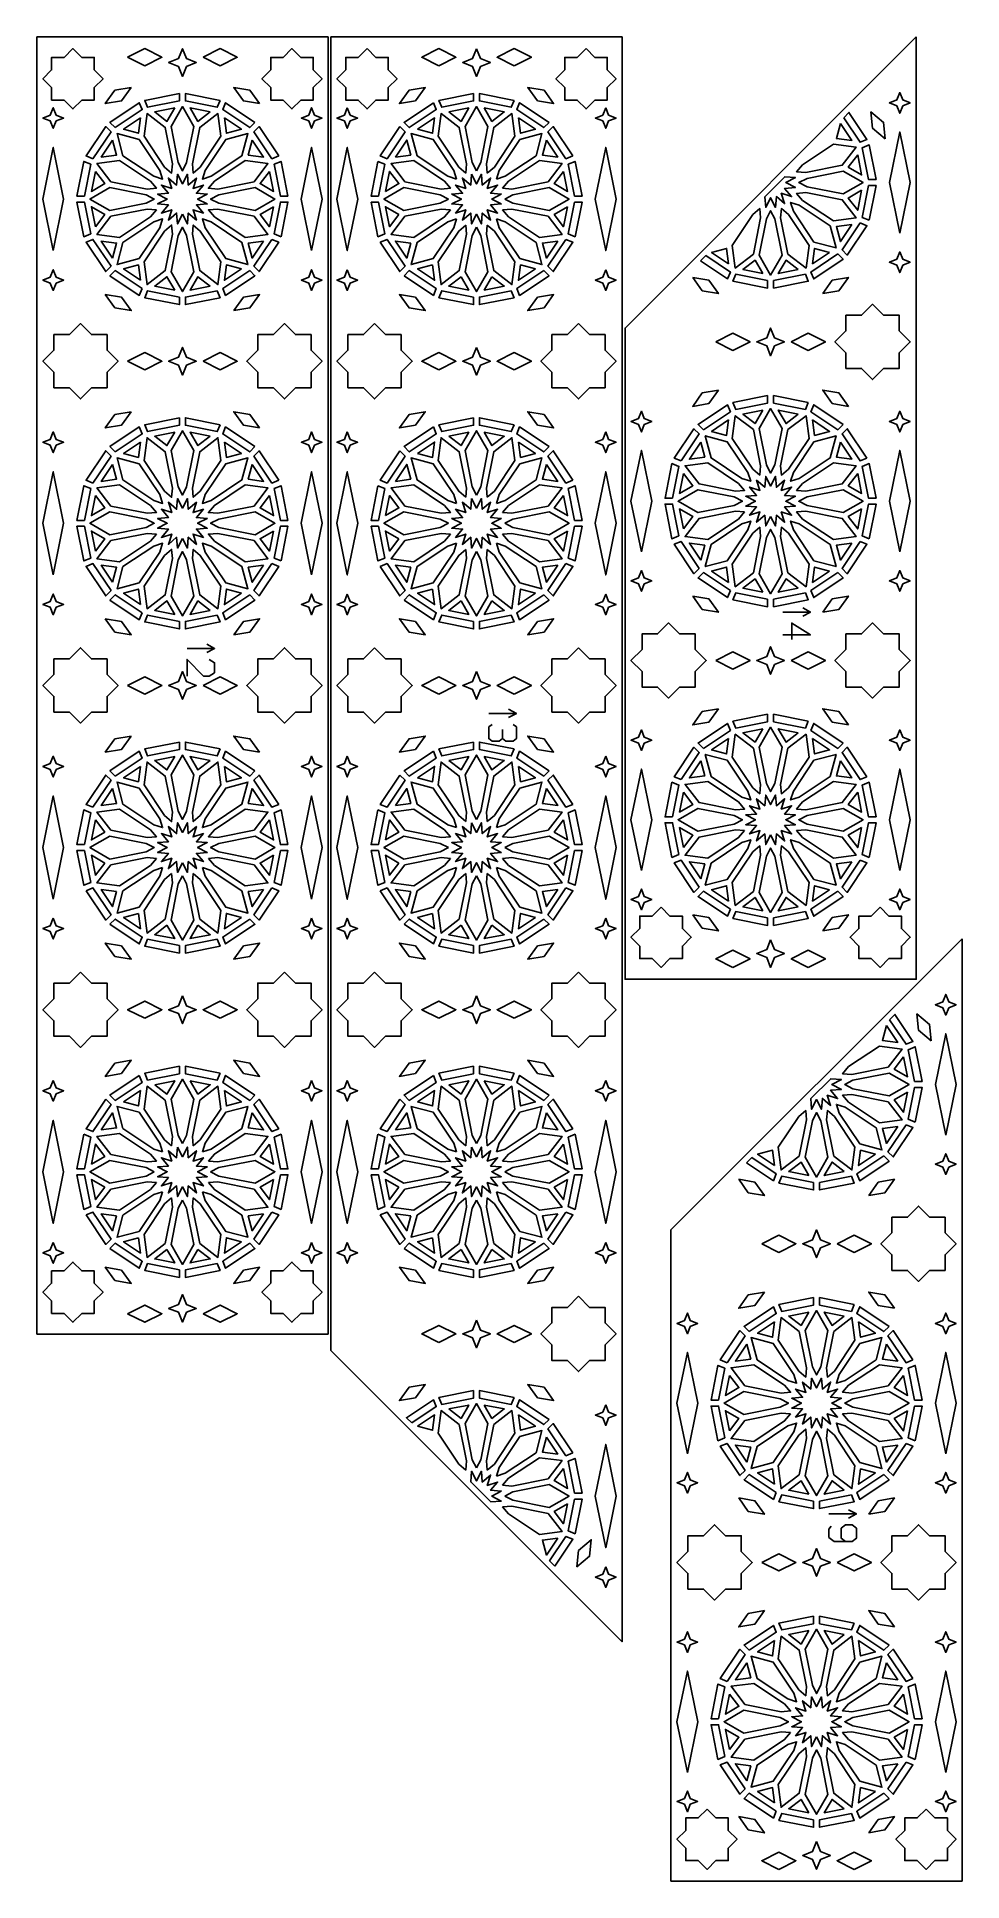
# Model space of a CAD drawing. Header units: millimetres. Extents: x 5 to 1213, y 27 to 2435.
import ezdxf

# ---------------------------------------------------------------- set-up
doc = ezdxf.new("R2010")
doc.units = ezdxf.units.MM
doc.layers.add('CUT', color=1, linetype='CONTINUOUS')
doc.layers.add('ENGRAVE', color=5, linetype='CONTINUOUS')

msp = doc.modelspace()

# ---------------------------------------------------------------- linework, layer by layer
at = {"layer": 'CUT'}
for points in [[(385.16, 2434.99), (385.16, 741.507), (5.01, 741.507), (5.01, 2434.99)], [(769.16, 2434.99), (769.16, 339.734), (389.01, 719.884), (389.01, 2434.99)], [(1153.16, 2434.99), (1153.16, 1204.734), (773.01, 1204.734), (773.01, 2054.84)], [(63.592, 2352.533), (79.867, 2352.533), (79.867, 2368.808), (91.376, 2380.317), (79.867, 2391.825), (79.867, 2408.1), (63.592, 2408.1), (52.083, 2419.609), (40.575, 2408.1), (24.3, 2408.1), (24.3, 2391.825), (12.791, 2380.317), (24.3, 2368.808), (24.3, 2352.533), (40.575, 2352.533), (52.083, 2341.024)], [(123.479, 2408.452), (145.837, 2397.273), (168.195, 2408.452), (145.837, 2419.631)], [(200.186, 2396.374), (213.121, 2401.475), (200.186, 2406.576), (195.085, 2419.511), (189.984, 2406.576), (177.049, 2401.475), (189.984, 2396.374), (195.085, 2383.439)], [(221.975, 2408.452), (244.333, 2397.273), (266.691, 2408.452), (244.333, 2419.631)], [(349.595, 2352.533), (365.87, 2352.533), (365.87, 2368.808), (377.379, 2380.317), (365.87, 2391.825), (365.87, 2408.1), (349.595, 2408.1), (338.087, 2419.609), (326.578, 2408.1), (310.303, 2408.1), (310.303, 2391.825), (298.794, 2380.317), (310.303, 2368.808), (310.303, 2352.533), (326.578, 2352.533), (338.087, 2341.024)], [(436.083, 2419.609), (424.575, 2408.1), (408.3, 2408.1), (408.3, 2391.825), (396.791, 2380.317), (408.3, 2368.808), (408.3, 2352.533), (424.575, 2352.533), (436.083, 2341.024), (447.592, 2352.533), (463.867, 2352.533), (463.867, 2368.808), (475.376, 2380.317), (463.867, 2391.825), (463.867, 2408.1), (447.592, 2408.1)], [(529.837, 2397.273), (552.195, 2408.452), (529.837, 2419.631), (507.479, 2408.452)], [(579.085, 2419.511), (573.984, 2406.576), (561.049, 2401.475), (573.984, 2396.374), (579.085, 2383.439), (584.186, 2396.374), (597.121, 2401.475), (584.186, 2406.576)], [(628.333, 2397.273), (650.691, 2408.452), (628.333, 2419.631), (605.975, 2408.452)], [(722.087, 2419.609), (710.578, 2408.1), (694.303, 2408.1), (694.303, 2391.825), (682.794, 2380.317), (694.303, 2368.808), (694.303, 2352.533), (710.578, 2352.533), (722.087, 2341.024), (733.595, 2352.533), (749.87, 2352.533), (749.87, 2368.808), (761.379, 2380.317), (749.87, 2391.825), (749.87, 2408.1), (733.595, 2408.1)], [(128.143, 2368.823), (106.978, 2365.255), (94.381, 2347.875), (115.547, 2351.443)], [(191.21, 2361.025), (145.94, 2352.02), (149.668, 2343.021), (191.21, 2351.285)], [(244.23, 2352.02), (198.96, 2361.025), (198.96, 2351.285), (240.502, 2343.021)], [(295.789, 2347.875), (283.192, 2365.255), (262.027, 2368.823), (274.623, 2351.443)], [(499.547, 2351.443), (512.143, 2368.823), (490.978, 2365.255), (478.381, 2347.875)], [(575.21, 2361.025), (529.94, 2352.02), (533.668, 2343.021), (575.21, 2351.285)], [(628.23, 2352.02), (582.96, 2361.025), (582.96, 2351.285), (624.502, 2343.021)], [(658.623, 2351.443), (679.789, 2347.875), (667.192, 2365.255), (646.027, 2368.823)], [(1135.616, 2344.998), (1145.281, 2348.809), (1135.616, 2352.62), (1131.805, 2362.284), (1127.994, 2352.62), (1118.329, 2348.809), (1127.994, 2344.998), (1131.805, 2335.333)], [(30.176, 2325.27), (39.841, 2329.082), (30.176, 2332.893), (26.365, 2342.558), (22.554, 2332.893), (12.889, 2329.082), (22.554, 2325.27), (26.365, 2315.606)], [(107.29, 2316.524), (142.508, 2340.055), (138.78, 2349.055), (100.403, 2323.411)], [(185.023, 2342.152), (158.879, 2336.952), (174.916, 2324.646)], [(200.59, 2270.788), (210.023, 2318.207), (195.085, 2344.08), (180.147, 2318.207), (189.58, 2270.788), (195.085, 2260.042)], [(231.291, 2336.952), (205.147, 2342.152), (215.254, 2324.646)], [(289.767, 2323.411), (251.39, 2349.055), (247.662, 2340.055), (282.88, 2316.524)], [(367.616, 2325.27), (377.281, 2329.082), (367.616, 2332.893), (363.805, 2342.558), (359.994, 2332.893), (350.329, 2329.082), (359.994, 2325.27), (363.805, 2315.606)], [(410.365, 2342.558), (406.554, 2332.893), (396.889, 2329.082), (406.554, 2325.27), (410.365, 2315.606), (414.176, 2325.27), (423.841, 2329.082), (414.176, 2332.893)], [(522.78, 2349.055), (484.403, 2323.411), (491.29, 2316.524), (526.508, 2340.055)], [(542.879, 2336.952), (558.916, 2324.646), (569.023, 2342.152)], [(579.085, 2260.042), (584.59, 2270.788), (594.023, 2318.207), (579.085, 2344.08), (564.147, 2318.207), (573.58, 2270.788)], [(589.147, 2342.152), (599.254, 2324.646), (615.291, 2336.952)], [(673.767, 2323.411), (635.39, 2349.055), (631.662, 2340.055), (666.88, 2316.524)], [(747.805, 2342.558), (743.994, 2332.893), (734.329, 2329.082), (743.994, 2325.27), (747.805, 2315.606), (751.616, 2325.27), (761.281, 2329.082), (751.616, 2332.893)], [(1058.513, 2329.382), (1079.892, 2297.386), (1088.891, 2301.114), (1065.4, 2336.27)], [(1112.793, 2301.911), (1110.642, 2323.267), (1094.14, 2336.992), (1096.291, 2315.636)], [(78.278, 2275.826), (101.809, 2311.043), (94.923, 2317.931), (69.279, 2279.553)], [(140.287, 2329.25), (118.122, 2314.441), (137.648, 2309.209)], [(181.978, 2269.276), (172.546, 2316.695), (148.844, 2334.881), (144.945, 2305.262), (171.807, 2265.062), (181.005, 2257.241)], [(218.363, 2265.062), (245.225, 2305.262), (241.326, 2334.881), (217.624, 2316.695), (208.192, 2269.276), (209.165, 2257.241)], [(249.883, 2329.25), (252.522, 2309.209), (272.048, 2314.441)], [(320.891, 2279.553), (295.247, 2317.931), (288.361, 2311.043), (311.892, 2275.826)], [(478.923, 2317.931), (453.279, 2279.553), (462.278, 2275.826), (485.809, 2311.043)], [(502.122, 2314.441), (521.648, 2309.209), (524.287, 2329.25)], [(565.005, 2257.241), (565.978, 2269.276), (556.546, 2316.695), (532.844, 2334.881), (528.945, 2305.262), (555.807, 2265.062)], [(593.165, 2257.241), (602.363, 2265.062), (629.225, 2305.262), (625.326, 2334.881), (601.624, 2316.695), (592.192, 2269.276)], [(633.883, 2329.25), (636.522, 2309.209), (656.048, 2314.441)], [(704.891, 2279.553), (679.247, 2317.931), (672.361, 2311.043), (695.892, 2275.826)], [(1054.278, 2321.772), (1049.046, 2302.246), (1069.087, 2299.607)], [(26.365, 2155.894), (39.968, 2223.248), (26.365, 2290.603), (12.762, 2223.248)], [(103.892, 2300.211), (89.083, 2278.047), (109.124, 2280.685)], [(165.363, 2260.756), (138.501, 2300.957), (109.644, 2308.689), (117.376, 2279.832), (157.577, 2252.971), (169.068, 2249.265)], [(232.593, 2252.971), (272.794, 2279.832), (280.526, 2308.689), (251.669, 2300.957), (224.807, 2260.756), (221.102, 2249.265)], [(286.278, 2300.211), (281.046, 2280.685), (301.087, 2278.047)], [(363.805, 2155.894), (377.408, 2223.248), (363.805, 2290.603), (350.202, 2223.248)], [(396.762, 2223.248), (410.365, 2155.894), (423.968, 2223.248), (410.365, 2290.603)], [(473.083, 2278.047), (493.124, 2280.685), (487.892, 2300.211)], [(553.068, 2249.265), (549.363, 2260.756), (522.501, 2300.957), (493.644, 2308.689), (501.376, 2279.832), (541.577, 2252.971)], [(605.102, 2249.265), (616.593, 2252.971), (656.794, 2279.832), (664.526, 2308.689), (635.669, 2300.957), (608.807, 2260.756)], [(670.278, 2300.211), (665.046, 2280.685), (685.087, 2278.047)], [(734.202, 2223.248), (747.805, 2155.894), (761.408, 2223.248), (747.805, 2290.603)], [(1009.113, 2257.916), (1056.532, 2267.348), (1074.718, 2291.05), (1045.099, 2294.949), (1004.898, 2268.087), (997.078, 2258.889)], [(1100.862, 2248.684), (1091.857, 2293.954), (1082.858, 2290.226), (1091.121, 2248.684)], [(1131.805, 2178.621), (1145.408, 2244.809), (1131.805, 2310.996), (1118.202, 2244.809)], [(67.049, 2227.123), (75.312, 2268.665), (66.313, 2272.393), (57.308, 2227.123)], [(153.272, 2246.527), (113.071, 2273.388), (83.452, 2269.489), (101.638, 2245.787), (149.057, 2236.355), (161.092, 2237.329)], [(241.113, 2236.355), (288.532, 2245.787), (306.718, 2269.489), (277.099, 2273.388), (236.898, 2246.527), (229.078, 2237.329)], [(332.862, 2227.123), (323.857, 2272.393), (314.858, 2268.665), (323.121, 2227.123)], [(450.313, 2272.393), (441.308, 2227.123), (451.049, 2227.123), (459.312, 2268.665)], [(537.272, 2246.527), (497.071, 2273.388), (467.452, 2269.489), (485.638, 2245.787), (533.057, 2236.355), (545.092, 2237.329)], [(613.078, 2237.329), (625.113, 2236.355), (672.532, 2245.787), (690.718, 2269.489), (661.099, 2273.388), (620.898, 2246.527)], [(698.858, 2268.665), (707.121, 2227.123), (716.862, 2227.123), (707.857, 2272.393)], [(1076.788, 2281.015), (1064.483, 2264.978), (1081.988, 2254.871)], [(81.382, 2259.455), (76.182, 2233.311), (93.687, 2243.417)], [(195.085, 2203.45), (201.523, 2190.887), (202.661, 2204.958), (213.417, 2195.814), (209.084, 2209.249), (222.52, 2204.917), (213.375, 2215.672), (227.446, 2216.811), (214.883, 2223.248), (227.446, 2229.686), (213.375, 2230.824), (222.52, 2241.58), (209.084, 2237.247), (213.417, 2250.683), (202.661, 2241.539), (201.523, 2255.61), (195.085, 2243.046), (188.647, 2255.61), (187.509, 2241.539), (176.753, 2250.683), (181.086, 2237.247), (167.65, 2241.58), (176.795, 2230.824), (162.724, 2229.686), (175.287, 2223.248), (162.724, 2216.811), (176.795, 2215.672), (167.65, 2204.917), (181.086, 2209.249), (176.753, 2195.814), (187.509, 2204.958), (188.647, 2190.887)], [(308.788, 2259.455), (296.483, 2243.417), (313.988, 2233.311)], [(460.182, 2233.311), (477.687, 2243.417), (465.382, 2259.455)], [(572.647, 2255.61), (571.509, 2241.539), (560.753, 2250.683), (565.086, 2237.247), (551.65, 2241.58), (560.795, 2230.824), (546.724, 2229.686), (559.287, 2223.248), (546.724, 2216.811), (560.795, 2215.672), (551.65, 2204.917), (565.086, 2209.249), (560.753, 2195.814), (571.509, 2204.958), (572.647, 2190.887), (579.085, 2203.45), (585.523, 2190.887), (586.661, 2204.958), (597.417, 2195.814), (593.084, 2209.249), (606.52, 2204.917), (597.375, 2215.672), (611.446, 2216.811), (598.883, 2223.248), (611.446, 2229.686), (597.375, 2230.824), (606.52, 2241.58), (593.084, 2237.247), (597.417, 2250.683), (586.661, 2241.539), (585.523, 2255.61), (579.085, 2243.046)], [(692.788, 2259.455), (680.483, 2243.417), (697.988, 2233.311)], [(955.524, 2226.338), (956.647, 2212.448), (963.085, 2225.011), (969.523, 2212.448), (970.661, 2226.519), (981.417, 2217.374), (977.084, 2230.81), (990.52, 2226.477), (981.375, 2237.233), (995.446, 2238.371), (982.883, 2244.809), (995.446, 2251.246), (981.556, 2252.37)], [(1010.624, 2239.303), (1058.044, 2229.871), (1083.916, 2244.809), (1058.044, 2259.747), (1010.624, 2250.314), (999.878, 2244.809)], [(1091.857, 2195.664), (1100.862, 2240.934), (1091.121, 2240.934), (1082.858, 2199.392)], [(75.312, 2177.831), (67.049, 2219.373), (57.308, 2219.373), (66.313, 2174.103)], [(147.546, 2228.753), (100.126, 2238.186), (74.254, 2223.248), (100.126, 2208.311), (147.546, 2217.744), (158.292, 2223.248)], [(242.624, 2217.744), (290.044, 2208.311), (315.916, 2223.248), (290.044, 2238.186), (242.624, 2228.753), (231.878, 2223.248)], [(323.857, 2174.103), (332.862, 2219.373), (323.121, 2219.373), (314.858, 2177.831)], [(441.308, 2219.373), (450.313, 2174.103), (459.312, 2177.831), (451.049, 2219.373)], [(542.292, 2223.248), (531.546, 2228.753), (484.126, 2238.186), (458.254, 2223.248), (484.126, 2208.311), (531.546, 2217.744)], [(615.878, 2223.248), (626.624, 2217.744), (674.044, 2208.311), (699.916, 2223.248), (674.044, 2238.186), (626.624, 2228.753)], [(707.121, 2219.373), (698.858, 2177.831), (707.857, 2174.103), (716.862, 2219.373)], [(992.807, 2207.301), (1019.669, 2167.1), (1048.526, 2159.368), (1040.794, 2188.225), (1000.593, 2215.087), (989.102, 2218.792)], [(1004.898, 2221.53), (1045.099, 2194.669), (1074.718, 2198.568), (1056.532, 2222.27), (1009.113, 2231.702), (997.078, 2230.729)], [(1081.988, 2234.747), (1064.483, 2224.64), (1076.788, 2208.603)], [(81.382, 2187.042), (93.687, 2203.079), (76.182, 2213.186)], [(161.092, 2209.168), (149.057, 2210.142), (101.638, 2200.71), (83.452, 2177.008), (113.071, 2173.109), (153.272, 2199.97)], [(157.577, 2193.526), (117.376, 2166.664), (109.644, 2137.808), (138.501, 2145.54), (165.363, 2185.74), (169.068, 2197.231)], [(224.807, 2185.74), (251.669, 2145.54), (280.526, 2137.808), (272.794, 2166.664), (232.593, 2193.526), (221.102, 2197.231)], [(236.898, 2199.97), (277.099, 2173.109), (306.718, 2177.008), (288.532, 2200.71), (241.113, 2210.142), (229.078, 2209.168)], [(313.988, 2213.186), (296.483, 2203.079), (308.788, 2187.042)], [(477.687, 2203.079), (460.182, 2213.186), (465.382, 2187.042)], [(545.092, 2209.168), (533.057, 2210.142), (485.638, 2200.71), (467.452, 2177.008), (497.071, 2173.109), (537.272, 2199.97)], [(553.068, 2197.231), (541.577, 2193.526), (501.376, 2166.664), (493.644, 2137.808), (522.501, 2145.54), (549.363, 2185.74)], [(605.102, 2197.231), (608.807, 2185.74), (635.669, 2145.54), (664.526, 2137.808), (656.794, 2166.664), (616.593, 2193.526)], [(613.078, 2209.168), (620.898, 2199.97), (661.099, 2173.109), (690.718, 2177.008), (672.532, 2200.71), (625.113, 2210.142)], [(697.988, 2213.186), (680.483, 2203.079), (692.788, 2187.042)], [(939.807, 2202.996), (912.945, 2162.795), (916.844, 2133.176), (940.546, 2151.362), (949.978, 2198.781), (949.005, 2210.816)], [(957.58, 2197.27), (948.147, 2149.85), (963.085, 2123.978), (978.023, 2149.85), (968.59, 2197.27), (963.085, 2208.015)], [(976.192, 2198.781), (985.624, 2151.362), (1009.326, 2133.176), (1013.225, 2162.795), (986.363, 2202.996), (977.165, 2210.816)], [(1079.892, 2192.232), (1056.361, 2157.013), (1063.247, 2150.127), (1088.891, 2188.504)], [(101.809, 2135.454), (78.278, 2170.671), (69.279, 2166.944), (94.923, 2128.566)], [(103.892, 2146.286), (109.124, 2165.812), (89.083, 2168.45)], [(171.807, 2181.435), (144.945, 2141.234), (148.844, 2111.615), (172.546, 2129.801), (181.978, 2177.221), (181.005, 2189.255)], [(189.58, 2175.709), (180.147, 2128.29), (195.085, 2102.417), (210.023, 2128.29), (200.59, 2175.709), (195.085, 2186.455)], [(208.192, 2177.221), (217.624, 2129.801), (241.326, 2111.615), (245.225, 2141.234), (218.363, 2181.435), (209.165, 2189.255)], [(301.087, 2168.45), (281.046, 2165.812), (286.278, 2146.286)], [(311.892, 2170.671), (288.361, 2135.454), (295.247, 2128.566), (320.891, 2166.944)], [(453.279, 2166.944), (478.923, 2128.566), (485.809, 2135.454), (462.278, 2170.671)], [(493.124, 2165.812), (473.083, 2168.45), (487.892, 2146.286)], [(565.005, 2189.255), (555.807, 2181.435), (528.945, 2141.234), (532.844, 2111.615), (556.546, 2129.801), (565.978, 2177.221)], [(579.085, 2186.455), (573.58, 2175.709), (564.147, 2128.29), (579.085, 2102.417), (594.023, 2128.29), (584.59, 2175.709)], [(593.165, 2189.255), (592.192, 2177.221), (601.624, 2129.801), (625.326, 2111.615), (629.225, 2141.234), (602.363, 2181.435)], [(685.087, 2168.45), (665.046, 2165.812), (670.278, 2146.286)], [(695.892, 2170.671), (672.361, 2135.454), (679.247, 2128.566), (704.891, 2166.944)], [(1069.087, 2190.011), (1049.046, 2187.372), (1054.278, 2167.846)], [(871.624, 2142.494), (906.78, 2119.003), (910.508, 2128.002), (878.512, 2149.381)], [(908.287, 2138.807), (905.648, 2158.848), (886.122, 2153.616)], [(953.023, 2125.906), (942.916, 2143.411), (926.879, 2131.106)], [(999.291, 2131.106), (983.254, 2143.411), (973.147, 2125.906)], [(1050.88, 2151.533), (1015.662, 2128.002), (1019.39, 2119.003), (1057.767, 2144.647)], [(1040.048, 2153.616), (1020.522, 2158.848), (1017.883, 2138.807)], [(1135.616, 2136.998), (1145.281, 2140.809), (1135.616, 2144.62), (1131.805, 2154.284), (1127.994, 2144.62), (1118.329, 2140.809), (1127.994, 2136.998), (1131.805, 2127.333)], [(30.176, 2113.604), (39.841, 2117.415), (30.176, 2121.226), (26.365, 2130.891), (22.554, 2121.226), (12.889, 2117.415), (22.554, 2113.604), (26.365, 2103.939)], [(142.508, 2106.442), (107.29, 2129.973), (100.403, 2123.086), (138.78, 2097.442)], [(140.287, 2117.246), (137.648, 2137.287), (118.122, 2132.056)], [(185.023, 2104.345), (174.916, 2121.851), (158.879, 2109.545)], [(231.291, 2109.545), (215.254, 2121.851), (205.147, 2104.345)], [(282.88, 2129.973), (247.662, 2106.442), (251.39, 2097.442), (289.767, 2123.086)], [(272.048, 2132.056), (252.522, 2137.287), (249.883, 2117.246)], [(367.616, 2113.604), (377.281, 2117.415), (367.616, 2121.226), (363.805, 2130.891), (359.994, 2121.226), (350.329, 2117.415), (359.994, 2113.604), (363.805, 2103.939)], [(410.365, 2130.891), (406.554, 2121.226), (396.889, 2117.415), (406.554, 2113.604), (410.365, 2103.939), (414.176, 2113.604), (423.841, 2117.415), (414.176, 2121.226)], [(484.403, 2123.086), (522.78, 2097.442), (526.508, 2106.442), (491.29, 2129.973)], [(521.648, 2137.287), (502.122, 2132.056), (524.287, 2117.246)], [(558.916, 2121.851), (542.879, 2109.545), (569.023, 2104.345)], [(599.254, 2121.851), (589.147, 2104.345), (615.291, 2109.545)], [(666.88, 2129.973), (631.662, 2106.442), (635.39, 2097.442), (673.767, 2123.086)], [(656.048, 2132.056), (636.522, 2137.287), (633.883, 2117.246)], [(747.805, 2130.891), (743.994, 2121.226), (734.329, 2117.415), (743.994, 2113.604), (747.805, 2103.939), (751.616, 2113.604), (761.281, 2117.415), (751.616, 2121.226)], [(861.405, 2120.977), (873.864, 2103.499), (895.001, 2099.766), (882.542, 2117.243)], [(959.21, 2116.773), (917.668, 2125.036), (913.94, 2116.037), (959.21, 2107.032)], [(1008.502, 2125.036), (966.96, 2116.773), (966.96, 2107.032), (1012.23, 2116.037)], [(1031.169, 2099.766), (1052.306, 2103.499), (1064.765, 2120.977), (1043.628, 2117.243)], [(94.381, 2098.622), (106.978, 2081.242), (128.143, 2077.674), (115.547, 2095.053)], [(191.21, 2095.212), (149.668, 2103.475), (145.94, 2094.477), (191.21, 2085.471)], [(240.502, 2103.475), (198.96, 2095.212), (198.96, 2085.471), (244.23, 2094.477)], [(262.027, 2077.674), (283.192, 2081.242), (295.789, 2098.622), (274.623, 2095.053)], [(499.547, 2095.053), (478.381, 2098.622), (490.978, 2081.242), (512.143, 2077.674)], [(575.21, 2095.212), (533.668, 2103.475), (529.94, 2094.477), (575.21, 2085.471)], [(624.502, 2103.475), (582.96, 2095.212), (582.96, 2085.471), (628.23, 2094.477)], [(658.623, 2095.053), (646.027, 2077.674), (667.192, 2081.242), (679.789, 2098.622)], [(1110.63, 2002.06), (1130.986, 2002.06), (1130.986, 2022.416), (1145.379, 2036.809), (1130.986, 2051.202), (1130.986, 2071.558), (1110.63, 2071.558), (1096.237, 2085.951), (1081.844, 2071.558), (1061.488, 2071.558), (1061.488, 2051.202), (1047.095, 2036.809), (1061.488, 2022.416), (1061.488, 2002.06), (1081.844, 2002.06), (1096.237, 1987.667)], [(76.326, 1976.833), (96.682, 1976.833), (96.682, 1997.188), (111.075, 2011.582), (96.682, 2025.975), (96.682, 2046.33), (76.326, 2046.33), (61.933, 2060.724), (47.54, 2046.33), (27.184, 2046.33), (27.184, 2025.975), (12.791, 2011.582), (27.184, 1997.188), (27.184, 1976.833), (47.54, 1976.833), (61.933, 1962.44)], [(342.63, 1976.833), (362.986, 1976.833), (362.986, 1997.188), (377.379, 2011.582), (362.986, 2025.975), (362.986, 2046.33), (342.63, 2046.33), (328.237, 2060.724), (313.844, 2046.33), (293.488, 2046.33), (293.488, 2025.975), (279.095, 2011.582), (293.488, 1997.188), (293.488, 1976.833), (313.844, 1976.833), (328.237, 1962.44)], [(445.933, 2060.724), (431.54, 2046.33), (411.184, 2046.33), (411.184, 2025.975), (396.791, 2011.582), (411.184, 1997.188), (411.184, 1976.833), (431.54, 1976.833), (445.933, 1962.44), (460.326, 1976.833), (480.682, 1976.833), (480.682, 1997.188), (495.075, 2011.582), (480.682, 2025.975), (480.682, 2046.33), (460.326, 2046.33)], [(712.237, 2060.724), (697.844, 2046.33), (677.488, 2046.33), (677.488, 2025.975), (663.095, 2011.582), (677.488, 1997.188), (677.488, 1976.833), (697.844, 1976.833), (712.237, 1962.44), (726.63, 1976.833), (746.986, 1976.833), (746.986, 1997.188), (761.379, 2011.582), (746.986, 2025.975), (746.986, 2046.33), (726.63, 2046.33)], [(891.479, 2036.809), (913.837, 2025.63), (936.195, 2036.809), (913.837, 2047.988)], [(968.186, 2031.708), (981.121, 2036.809), (968.186, 2041.91), (963.085, 2054.845), (957.984, 2041.91), (945.049, 2036.809), (957.984, 2031.708), (963.085, 2018.773)], [(989.975, 2036.809), (1012.333, 2025.63), (1034.691, 2036.809), (1012.333, 2047.988)], [(123.479, 2011.582), (145.837, 2000.402), (168.195, 2011.582), (145.837, 2022.761)], [(200.186, 2006.481), (213.121, 2011.582), (200.186, 2016.683), (195.085, 2029.618), (189.984, 2016.683), (177.049, 2011.582), (189.984, 2006.481), (195.085, 1993.546)], [(221.975, 2011.582), (244.333, 2000.402), (266.691, 2011.582), (244.333, 2022.761)], [(529.837, 2000.402), (552.195, 2011.582), (529.837, 2022.761), (507.479, 2011.582)], [(579.085, 2029.618), (573.984, 2016.683), (561.049, 2011.582), (573.984, 2006.481), (579.085, 1993.546), (584.186, 2006.481), (597.121, 2011.582), (584.186, 2016.683)], [(628.333, 2000.402), (650.691, 2011.582), (628.333, 2022.761), (605.975, 2011.582)], [(895.001, 1973.852), (873.864, 1970.118), (861.405, 1952.641), (882.542, 1956.374)], [(875.29, 1922.084), (910.508, 1945.616), (906.78, 1954.615), (868.403, 1928.971)], [(959.21, 1966.586), (913.94, 1957.581), (917.668, 1948.582), (959.21, 1956.844)], [(1012.23, 1957.581), (966.96, 1966.586), (966.96, 1956.844), (1008.502, 1948.582)], [(1057.767, 1928.971), (1019.39, 1954.615), (1015.662, 1945.616), (1050.88, 1922.084)], [(1064.765, 1952.641), (1052.306, 1970.118), (1031.169, 1973.852), (1043.628, 1956.374)], [(128.143, 1945.49), (106.978, 1941.921), (94.381, 1924.542), (115.547, 1928.11)], [(191.21, 1937.692), (145.94, 1928.687), (149.668, 1919.688), (191.21, 1927.951)], [(244.23, 1928.687), (198.96, 1937.692), (198.96, 1927.951), (240.502, 1919.688)], [(295.789, 1924.542), (283.192, 1941.921), (262.027, 1945.49), (274.623, 1928.11)], [(499.547, 1928.11), (512.143, 1945.49), (490.978, 1941.921), (478.381, 1924.542)], [(575.21, 1937.692), (529.94, 1928.687), (533.668, 1919.688), (575.21, 1927.951)], [(628.23, 1928.687), (582.96, 1937.692), (582.96, 1927.951), (624.502, 1919.688)], [(658.623, 1928.11), (679.789, 1924.542), (667.192, 1941.921), (646.027, 1945.49)], [(798.176, 1928.998), (807.841, 1932.809), (798.176, 1936.62), (794.365, 1946.284), (790.554, 1936.62), (780.889, 1932.809), (790.554, 1928.998), (794.365, 1919.333)], [(908.287, 1934.811), (886.122, 1920.002), (905.648, 1914.77)], [(949.978, 1874.837), (940.546, 1922.256), (916.844, 1940.442), (912.945, 1910.823), (939.807, 1870.622), (949.005, 1862.802)], [(953.023, 1947.712), (926.879, 1942.512), (942.916, 1930.206)], [(968.59, 1876.348), (978.023, 1923.768), (963.085, 1949.64), (948.147, 1923.768), (957.58, 1876.348), (963.085, 1865.602)], [(999.291, 1942.512), (973.147, 1947.712), (983.254, 1930.206)], [(986.363, 1870.622), (1013.225, 1910.823), (1009.326, 1940.442), (985.624, 1922.256), (976.192, 1874.837), (977.165, 1862.802)], [(1017.883, 1934.811), (1020.522, 1914.77), (1040.048, 1920.002)], [(1135.616, 1928.998), (1145.281, 1932.809), (1135.616, 1936.62), (1131.805, 1946.284), (1127.994, 1936.62), (1118.329, 1932.809), (1127.994, 1928.998), (1131.805, 1919.333)], [(30.176, 1901.937), (39.841, 1905.748), (30.176, 1909.56), (26.365, 1919.224), (22.554, 1909.56), (12.889, 1905.748), (22.554, 1901.937), (26.365, 1892.272)], [(107.29, 1893.191), (142.508, 1916.722), (138.78, 1925.721), (100.403, 1900.077)], [(140.287, 1905.917), (118.122, 1891.108), (137.648, 1885.876)], [(181.978, 1845.943), (172.546, 1893.362), (148.844, 1911.548), (144.945, 1881.929), (171.807, 1841.728), (181.005, 1833.908)], [(185.023, 1918.818), (158.879, 1913.618), (174.916, 1901.313)], [(200.59, 1847.454), (210.023, 1894.874), (195.085, 1920.746), (180.147, 1894.874), (189.58, 1847.454), (195.085, 1836.708)], [(231.291, 1913.618), (205.147, 1918.818), (215.254, 1901.313)], [(218.363, 1841.728), (245.225, 1881.929), (241.326, 1911.548), (217.624, 1893.362), (208.192, 1845.943), (209.165, 1833.908)], [(289.767, 1900.077), (251.39, 1925.721), (247.662, 1916.722), (282.88, 1893.191)], [(249.883, 1905.917), (252.522, 1885.876), (272.048, 1891.108)], [(367.616, 1901.937), (377.281, 1905.748), (367.616, 1909.56), (363.805, 1919.224), (359.994, 1909.56), (350.329, 1905.748), (359.994, 1901.937), (363.805, 1892.272)], [(410.365, 1919.224), (406.554, 1909.56), (396.889, 1905.748), (406.554, 1901.937), (410.365, 1892.272), (414.176, 1901.937), (423.841, 1905.748), (414.176, 1909.56)], [(522.78, 1925.721), (484.403, 1900.077), (491.29, 1893.191), (526.508, 1916.722)], [(502.122, 1891.108), (521.648, 1885.876), (524.287, 1905.917)], [(565.005, 1833.908), (565.978, 1845.943), (556.546, 1893.362), (532.844, 1911.548), (528.945, 1881.929), (555.807, 1841.728)], [(542.879, 1913.618), (558.916, 1901.313), (569.023, 1918.818)], [(579.085, 1836.708), (584.59, 1847.454), (594.023, 1894.874), (579.085, 1920.746), (564.147, 1894.874), (573.58, 1847.454)], [(589.147, 1918.818), (599.254, 1901.313), (615.291, 1913.618)], [(593.165, 1833.908), (602.363, 1841.728), (629.225, 1881.929), (625.326, 1911.548), (601.624, 1893.362), (592.192, 1845.943)], [(673.767, 1900.077), (635.39, 1925.721), (631.662, 1916.722), (666.88, 1893.191)], [(633.883, 1905.917), (636.522, 1885.876), (656.048, 1891.108)], [(747.805, 1919.224), (743.994, 1909.56), (734.329, 1905.748), (743.994, 1901.937), (747.805, 1892.272), (751.616, 1901.937), (761.281, 1905.748), (751.616, 1909.56)], [(846.278, 1881.386), (869.809, 1916.604), (862.923, 1923.491), (837.279, 1885.114)], [(871.892, 1905.772), (857.083, 1883.607), (877.124, 1886.246)], [(933.363, 1866.317), (906.501, 1906.518), (877.644, 1914.25), (885.376, 1885.393), (925.577, 1858.531), (937.068, 1854.826)], [(1000.593, 1858.531), (1040.794, 1885.393), (1048.526, 1914.25), (1019.669, 1906.518), (992.807, 1866.317), (989.102, 1854.826)], [(1054.278, 1905.772), (1049.046, 1886.246), (1069.087, 1883.607)], [(1088.891, 1885.114), (1063.247, 1923.491), (1056.361, 1916.604), (1079.892, 1881.386)], [(78.278, 1852.492), (101.809, 1887.71), (94.923, 1894.597), (69.279, 1856.22)], [(165.363, 1837.423), (138.501, 1877.624), (109.644, 1885.356), (117.376, 1856.499), (157.577, 1829.637), (169.068, 1825.932)], [(232.593, 1829.637), (272.794, 1856.499), (280.526, 1885.356), (251.669, 1877.624), (224.807, 1837.423), (221.102, 1825.932)], [(320.891, 1856.22), (295.247, 1894.597), (288.361, 1887.71), (311.892, 1852.492)], [(478.923, 1894.597), (453.279, 1856.22), (462.278, 1852.492), (485.809, 1887.71)], [(553.068, 1825.932), (549.363, 1837.423), (522.501, 1877.624), (493.644, 1885.356), (501.376, 1856.499), (541.577, 1829.637)], [(605.102, 1825.932), (616.593, 1829.637), (656.794, 1856.499), (664.526, 1885.356), (635.669, 1877.624), (608.807, 1837.423)], [(704.891, 1856.22), (679.247, 1894.597), (672.361, 1887.71), (695.892, 1852.492)], [(794.365, 1762.621), (807.968, 1828.809), (794.365, 1894.996), (780.762, 1828.809)], [(921.272, 1852.087), (881.071, 1878.949), (851.452, 1875.05), (869.638, 1851.348), (917.057, 1841.916), (929.092, 1842.889)], [(1009.113, 1841.916), (1056.532, 1851.348), (1074.718, 1875.05), (1045.099, 1878.949), (1004.898, 1852.087), (997.078, 1842.889)], [(1131.805, 1762.621), (1145.408, 1828.809), (1131.805, 1894.996), (1118.202, 1828.809)], [(26.365, 1732.561), (39.968, 1799.915), (26.365, 1867.269), (12.762, 1799.915)], [(103.892, 1876.878), (89.083, 1854.713), (109.124, 1857.352)], [(286.278, 1876.878), (281.046, 1857.352), (301.087, 1854.713)], [(363.805, 1732.561), (377.408, 1799.915), (363.805, 1867.269), (350.202, 1799.915)], [(396.762, 1799.915), (410.365, 1732.561), (423.968, 1799.915), (410.365, 1867.269)], [(473.083, 1854.713), (493.124, 1857.352), (487.892, 1876.878)], [(670.278, 1876.878), (665.046, 1857.352), (685.087, 1854.713)], [(734.202, 1799.915), (747.805, 1732.561), (761.408, 1799.915), (747.805, 1867.269)], [(835.049, 1832.684), (843.312, 1874.226), (834.313, 1877.954), (825.308, 1832.684)], [(849.382, 1865.015), (844.182, 1838.871), (861.687, 1848.978)], [(963.085, 1809.011), (969.523, 1796.448), (970.661, 1810.519), (981.417, 1801.374), (977.084, 1814.81), (990.52, 1810.477), (981.375, 1821.233), (995.446, 1822.371), (982.883, 1828.809), (995.446, 1835.246), (981.375, 1836.385), (990.52, 1847.141), (977.084, 1842.808), (981.417, 1856.244), (970.661, 1847.099), (969.523, 1861.17), (963.085, 1848.606), (956.647, 1861.17), (955.509, 1847.099), (944.753, 1856.244), (949.086, 1842.808), (935.65, 1847.141), (944.795, 1836.385), (930.724, 1835.246), (943.287, 1828.809), (930.724, 1822.371), (944.795, 1821.233), (935.65, 1810.477), (949.086, 1814.81), (944.753, 1801.374), (955.509, 1810.519), (956.647, 1796.448)], [(1076.788, 1865.015), (1064.483, 1848.978), (1081.988, 1838.871)], [(1100.862, 1832.684), (1091.857, 1877.954), (1082.858, 1874.226), (1091.121, 1832.684)], [(67.049, 1803.79), (75.312, 1845.332), (66.313, 1849.06), (57.308, 1803.79)], [(81.382, 1836.121), (76.182, 1809.977), (93.687, 1820.084)], [(153.272, 1823.193), (113.071, 1850.055), (83.452, 1846.156), (101.638, 1822.454), (149.057, 1813.022), (161.092, 1813.995)], [(195.085, 1780.117), (201.523, 1767.554), (202.661, 1781.625), (213.417, 1772.48), (209.084, 1785.916), (222.52, 1781.583), (213.375, 1792.339), (227.446, 1793.477), (214.883, 1799.915), (227.446, 1806.353), (213.375, 1807.491), (222.52, 1818.247), (209.084, 1813.914), (213.417, 1827.35), (202.661, 1818.205), (201.523, 1832.276), (195.085, 1819.713), (188.647, 1832.276), (187.509, 1818.205), (176.753, 1827.35), (181.086, 1813.914), (167.65, 1818.247), (176.795, 1807.491), (162.724, 1806.353), (175.287, 1799.915), (162.724, 1793.477), (176.795, 1792.339), (167.65, 1781.583), (181.086, 1785.916), (176.753, 1772.48), (187.509, 1781.625), (188.647, 1767.554)], [(241.113, 1813.022), (288.532, 1822.454), (306.718, 1846.156), (277.099, 1850.055), (236.898, 1823.193), (229.078, 1813.995)], [(308.788, 1836.121), (296.483, 1820.084), (313.988, 1809.977)], [(332.862, 1803.79), (323.857, 1849.06), (314.858, 1845.332), (323.121, 1803.79)], [(450.313, 1849.06), (441.308, 1803.79), (451.049, 1803.79), (459.312, 1845.332)], [(460.182, 1809.977), (477.687, 1820.084), (465.382, 1836.121)], [(537.272, 1823.193), (497.071, 1850.055), (467.452, 1846.156), (485.638, 1822.454), (533.057, 1813.022), (545.092, 1813.995)], [(572.647, 1832.276), (571.509, 1818.205), (560.753, 1827.35), (565.086, 1813.914), (551.65, 1818.247), (560.795, 1807.491), (546.724, 1806.353), (559.287, 1799.915), (546.724, 1793.477), (560.795, 1792.339), (551.65, 1781.583), (565.086, 1785.916), (560.753, 1772.48), (571.509, 1781.625), (572.647, 1767.554), (579.085, 1780.117), (585.523, 1767.554), (586.661, 1781.625), (597.417, 1772.48), (593.084, 1785.916), (606.52, 1781.583), (597.375, 1792.339), (611.446, 1793.477), (598.883, 1799.915), (611.446, 1806.353), (597.375, 1807.491), (606.52, 1818.247), (593.084, 1813.914), (597.417, 1827.35), (586.661, 1818.205), (585.523, 1832.276), (579.085, 1819.713)], [(613.078, 1813.995), (625.113, 1813.022), (672.532, 1822.454), (690.718, 1846.156), (661.099, 1850.055), (620.898, 1823.193)], [(692.788, 1836.121), (680.483, 1820.084), (697.988, 1809.977)], [(698.858, 1845.332), (707.121, 1803.79), (716.862, 1803.79), (707.857, 1849.06)], [(915.546, 1834.314), (868.126, 1843.747), (842.254, 1828.809), (868.126, 1813.871), (915.546, 1823.303), (926.292, 1828.809)], [(1010.624, 1823.303), (1058.044, 1813.871), (1083.916, 1828.809), (1058.044, 1843.747), (1010.624, 1834.314), (999.878, 1828.809)], [(147.546, 1805.42), (100.126, 1814.853), (74.254, 1799.915), (100.126, 1784.977), (147.546, 1794.41), (158.292, 1799.915)], [(242.624, 1794.41), (290.044, 1784.977), (315.916, 1799.915), (290.044, 1814.853), (242.624, 1805.42), (231.878, 1799.915)], [(542.292, 1799.915), (531.546, 1805.42), (484.126, 1814.853), (458.254, 1799.915), (484.126, 1784.977), (531.546, 1794.41)], [(615.878, 1799.915), (626.624, 1794.41), (674.044, 1784.977), (699.916, 1799.915), (674.044, 1814.853), (626.624, 1805.42)], [(843.312, 1783.392), (835.049, 1824.934), (825.308, 1824.934), (834.313, 1779.664)], [(849.382, 1792.603), (861.687, 1808.64), (844.182, 1818.747)], [(929.092, 1814.729), (917.057, 1815.702), (869.638, 1806.27), (851.452, 1782.568), (881.071, 1778.669), (921.272, 1805.53)], [(1004.898, 1805.53), (1045.099, 1778.669), (1074.718, 1782.568), (1056.532, 1806.27), (1009.113, 1815.702), (997.078, 1814.729)], [(1081.988, 1818.747), (1064.483, 1808.64), (1076.788, 1792.603)], [(1091.857, 1779.664), (1100.862, 1824.934), (1091.121, 1824.934), (1082.858, 1783.392)], [(75.312, 1754.498), (67.049, 1796.04), (57.308, 1796.04), (66.313, 1750.77)], [(81.382, 1763.709), (93.687, 1779.746), (76.182, 1789.853)], [(161.092, 1785.835), (149.057, 1786.808), (101.638, 1777.376), (83.452, 1753.674), (113.071, 1749.775), (153.272, 1776.637)], [(236.898, 1776.637), (277.099, 1749.775), (306.718, 1753.674), (288.532, 1777.376), (241.113, 1786.808), (229.078, 1785.835)], [(313.988, 1789.853), (296.483, 1779.746), (308.788, 1763.709)], [(323.857, 1750.77), (332.862, 1796.04), (323.121, 1796.04), (314.858, 1754.498)], [(441.308, 1796.04), (450.313, 1750.77), (459.312, 1754.498), (451.049, 1796.04)], [(477.687, 1779.746), (460.182, 1789.853), (465.382, 1763.709)], [(545.092, 1785.835), (533.057, 1786.808), (485.638, 1777.376), (467.452, 1753.674), (497.071, 1749.775), (537.272, 1776.637)], [(613.078, 1785.835), (620.898, 1776.637), (661.099, 1749.775), (690.718, 1753.674), (672.532, 1777.376), (625.113, 1786.808)], [(697.988, 1789.853), (680.483, 1779.746), (692.788, 1763.709)], [(707.121, 1796.04), (698.858, 1754.498), (707.857, 1750.77), (716.862, 1796.04)], [(925.577, 1799.087), (885.376, 1772.225), (877.644, 1743.368), (906.501, 1751.1), (933.363, 1791.301), (937.068, 1802.792)], [(939.807, 1786.996), (912.945, 1746.795), (916.844, 1717.176), (940.546, 1735.362), (949.978, 1782.781), (949.005, 1794.816)], [(957.58, 1781.27), (948.147, 1733.85), (963.085, 1707.978), (978.023, 1733.85), (968.59, 1781.27), (963.085, 1792.015)], [(976.192, 1782.781), (985.624, 1735.362), (1009.326, 1717.176), (1013.225, 1746.795), (986.363, 1786.996), (977.165, 1794.816)], [(992.807, 1791.301), (1019.669, 1751.1), (1048.526, 1743.368), (1040.794, 1772.225), (1000.593, 1799.087), (989.102, 1802.792)], [(157.577, 1770.193), (117.376, 1743.331), (109.644, 1714.474), (138.501, 1722.206), (165.363, 1762.407), (169.068, 1773.898)], [(171.807, 1758.102), (144.945, 1717.901), (148.844, 1688.282), (172.546, 1706.468), (181.978, 1753.887), (181.005, 1765.922)], [(189.58, 1752.376), (180.147, 1704.956), (195.085, 1679.084), (210.023, 1704.956), (200.59, 1752.376), (195.085, 1763.122)], [(208.192, 1753.887), (217.624, 1706.468), (241.326, 1688.282), (245.225, 1717.901), (218.363, 1758.102), (209.165, 1765.922)], [(224.807, 1762.407), (251.669, 1722.206), (280.526, 1714.474), (272.794, 1743.331), (232.593, 1770.193), (221.102, 1773.898)], [(553.068, 1773.898), (541.577, 1770.193), (501.376, 1743.331), (493.644, 1714.474), (522.501, 1722.206), (549.363, 1762.407)], [(565.005, 1765.922), (555.807, 1758.102), (528.945, 1717.901), (532.844, 1688.282), (556.546, 1706.468), (565.978, 1753.887)], [(579.085, 1763.122), (573.58, 1752.376), (564.147, 1704.956), (579.085, 1679.084), (594.023, 1704.956), (584.59, 1752.376)], [(593.165, 1765.922), (592.192, 1753.887), (601.624, 1706.468), (625.326, 1688.282), (629.225, 1717.901), (602.363, 1758.102)], [(605.102, 1773.898), (608.807, 1762.407), (635.669, 1722.206), (664.526, 1714.474), (656.794, 1743.331), (616.593, 1770.193)], [(869.809, 1741.013), (846.278, 1776.232), (837.279, 1772.504), (862.923, 1734.127)], [(871.892, 1751.846), (877.124, 1771.372), (857.083, 1774.011)], [(1069.087, 1774.011), (1049.046, 1771.372), (1054.278, 1751.846)], [(1079.892, 1776.232), (1056.361, 1741.013), (1063.247, 1734.127), (1088.891, 1772.504)], [(101.809, 1712.12), (78.278, 1747.338), (69.279, 1743.61), (94.923, 1705.233)], [(103.892, 1722.952), (109.124, 1742.478), (89.083, 1745.117)], [(301.087, 1745.117), (281.046, 1742.478), (286.278, 1722.952)], [(311.892, 1747.338), (288.361, 1712.12), (295.247, 1705.233), (320.891, 1743.61)], [(453.279, 1743.61), (478.923, 1705.233), (485.809, 1712.12), (462.278, 1747.338)], [(493.124, 1742.478), (473.083, 1745.117), (487.892, 1722.952)], [(685.087, 1745.117), (665.046, 1742.478), (670.278, 1722.952)], [(695.892, 1747.338), (672.361, 1712.12), (679.247, 1705.233), (704.891, 1743.61)], [(798.176, 1720.998), (807.841, 1724.809), (798.176, 1728.62), (794.365, 1738.284), (790.554, 1728.62), (780.889, 1724.809), (790.554, 1720.998), (794.365, 1711.333)], [(910.508, 1712.002), (875.29, 1735.533), (868.403, 1728.647), (906.78, 1703.003)], [(908.287, 1722.807), (905.648, 1742.848), (886.122, 1737.616)], [(1050.88, 1735.533), (1015.662, 1712.002), (1019.39, 1703.003), (1057.767, 1728.647)], [(1040.048, 1737.616), (1020.522, 1742.848), (1017.883, 1722.807)], [(1135.616, 1720.998), (1145.281, 1724.809), (1135.616, 1728.62), (1131.805, 1738.284), (1127.994, 1728.62), (1118.329, 1724.809), (1127.994, 1720.998), (1131.805, 1711.333)], [(140.287, 1693.913), (137.648, 1713.954), (118.122, 1708.722)], [(272.048, 1708.722), (252.522, 1713.954), (249.883, 1693.913)], [(521.648, 1713.954), (502.122, 1708.722), (524.287, 1693.913)], [(656.048, 1708.722), (636.522, 1713.954), (633.883, 1693.913)], [(953.023, 1709.906), (942.916, 1727.411), (926.879, 1715.106)], [(999.291, 1715.106), (983.254, 1727.411), (973.147, 1709.906)], [(30.176, 1690.27), (39.841, 1694.082), (30.176, 1697.893), (26.365, 1707.558), (22.554, 1697.893), (12.889, 1694.082), (22.554, 1690.27), (26.365, 1680.606)], [(142.508, 1683.108), (107.29, 1706.639), (100.403, 1699.753), (138.78, 1674.109)], [(185.023, 1681.012), (174.916, 1698.517), (158.879, 1686.212)], [(231.291, 1686.212), (215.254, 1698.517), (205.147, 1681.012)], [(282.88, 1706.639), (247.662, 1683.108), (251.39, 1674.109), (289.767, 1699.753)], [(367.616, 1690.27), (377.281, 1694.082), (367.616, 1697.893), (363.805, 1707.558), (359.994, 1697.893), (350.329, 1694.082), (359.994, 1690.27), (363.805, 1680.606)], [(410.365, 1707.558), (406.554, 1697.893), (396.889, 1694.082), (406.554, 1690.27), (410.365, 1680.606), (414.176, 1690.27), (423.841, 1694.082), (414.176, 1697.893)], [(484.403, 1699.753), (522.78, 1674.109), (526.508, 1683.108), (491.29, 1706.639)], [(558.916, 1698.517), (542.879, 1686.212), (569.023, 1681.012)], [(599.254, 1698.517), (589.147, 1681.012), (615.291, 1686.212)], [(666.88, 1706.639), (631.662, 1683.108), (635.39, 1674.109), (673.767, 1699.753)], [(747.805, 1707.558), (743.994, 1697.893), (734.329, 1694.082), (743.994, 1690.27), (747.805, 1680.606), (751.616, 1690.27), (761.281, 1694.082), (751.616, 1697.893)], [(861.405, 1704.977), (873.864, 1687.499), (895.001, 1683.766), (882.542, 1701.243)], [(959.21, 1700.773), (917.668, 1709.036), (913.94, 1700.037), (959.21, 1691.032)], [(1008.502, 1709.036), (966.96, 1700.773), (966.96, 1691.032), (1012.23, 1700.037)], [(1031.169, 1683.766), (1052.306, 1687.499), (1064.765, 1704.977), (1043.628, 1701.243)], [(94.381, 1675.288), (106.978, 1657.909), (128.143, 1654.34), (115.547, 1671.72)], [(191.21, 1671.879), (149.668, 1680.142), (145.94, 1671.143), (191.21, 1662.138)], [(240.502, 1680.142), (198.96, 1671.879), (198.96, 1662.138), (244.23, 1671.143)], [(262.027, 1654.34), (283.192, 1657.909), (295.789, 1675.288), (274.623, 1671.72)], [(499.547, 1671.72), (478.381, 1675.288), (490.978, 1657.909), (512.143, 1654.34)], [(575.21, 1671.879), (533.668, 1680.142), (529.94, 1671.143), (575.21, 1662.138)], [(624.502, 1680.142), (582.96, 1671.879), (582.96, 1662.138), (628.23, 1671.143)], [(658.623, 1671.72), (646.027, 1654.34), (667.192, 1657.909), (679.789, 1675.288)], [(844.326, 1586.06), (864.682, 1586.06), (864.682, 1606.416), (879.075, 1620.809), (864.682, 1635.202), (864.682, 1655.558), (844.326, 1655.558), (829.933, 1669.951), (815.54, 1655.558), (795.184, 1655.558), (795.184, 1635.202), (780.791, 1620.809), (795.184, 1606.416), (795.184, 1586.06), (815.54, 1586.06), (829.933, 1571.667)], [(1110.63, 1586.06), (1130.986, 1586.06), (1130.986, 1606.416), (1145.379, 1620.809), (1130.986, 1635.202), (1130.986, 1655.558), (1110.63, 1655.558), (1096.237, 1669.951), (1081.844, 1655.558), (1061.488, 1655.558), (1061.488, 1635.202), (1047.095, 1620.809), (1061.488, 1606.416), (1061.488, 1586.06), (1081.844, 1586.06), (1096.237, 1571.667)], [(76.326, 1553.5), (96.682, 1553.5), (96.682, 1573.855), (111.075, 1588.248), (96.682, 1602.642), (96.682, 1622.997), (76.326, 1622.997), (61.933, 1637.39), (47.54, 1622.997), (27.184, 1622.997), (27.184, 1602.642), (12.791, 1588.248), (27.184, 1573.855), (27.184, 1553.5), (47.54, 1553.5), (61.933, 1539.106)], [(342.63, 1553.5), (362.986, 1553.5), (362.986, 1573.855), (377.379, 1588.248), (362.986, 1602.642), (362.986, 1622.997), (342.63, 1622.997), (328.237, 1637.39), (313.844, 1622.997), (293.488, 1622.997), (293.488, 1602.642), (279.095, 1588.248), (293.488, 1573.855), (293.488, 1553.5), (313.844, 1553.5), (328.237, 1539.106)], [(445.933, 1637.39), (431.54, 1622.997), (411.184, 1622.997), (411.184, 1602.642), (396.791, 1588.248), (411.184, 1573.855), (411.184, 1553.5), (431.54, 1553.5), (445.933, 1539.106), (460.326, 1553.5), (480.682, 1553.5), (480.682, 1573.855), (495.075, 1588.248), (480.682, 1602.642), (480.682, 1622.997), (460.326, 1622.997)], [(712.237, 1637.39), (697.844, 1622.997), (677.488, 1622.997), (677.488, 1602.642), (663.095, 1588.248), (677.488, 1573.855), (677.488, 1553.5), (697.844, 1553.5), (712.237, 1539.106), (726.63, 1553.5), (746.986, 1553.5), (746.986, 1573.855), (761.379, 1588.248), (746.986, 1602.642), (746.986, 1622.997), (726.63, 1622.997)], [(968.186, 1615.708), (981.121, 1620.809), (968.186, 1625.91), (963.085, 1638.845), (957.984, 1625.91), (945.049, 1620.809), (957.984, 1615.708), (963.085, 1602.773)], [(891.479, 1620.809), (913.837, 1609.63), (936.195, 1620.809), (913.837, 1631.988)], [(989.975, 1620.809), (1012.333, 1609.63), (1034.691, 1620.809), (1012.333, 1631.988)], [(123.479, 1588.248), (145.837, 1577.069), (168.195, 1588.248), (145.837, 1599.428)], [(200.186, 1583.147), (213.121, 1588.248), (200.186, 1593.349), (195.085, 1606.284), (189.984, 1593.349), (177.049, 1588.248), (189.984, 1583.147), (195.085, 1570.212)], [(221.975, 1588.248), (244.333, 1577.069), (266.691, 1588.248), (244.333, 1599.428)], [(529.837, 1577.069), (552.195, 1588.248), (529.837, 1599.428), (507.479, 1588.248)], [(579.085, 1606.284), (573.984, 1593.349), (561.049, 1588.248), (573.984, 1583.147), (579.085, 1570.212), (584.186, 1583.147), (597.121, 1588.248), (584.186, 1593.349)], [(628.333, 1577.069), (650.691, 1588.248), (628.333, 1599.428), (605.975, 1588.248)], [(895.001, 1557.852), (873.864, 1554.118), (861.405, 1536.641), (882.542, 1540.374)], [(959.21, 1550.586), (913.94, 1541.581), (917.668, 1532.582), (959.21, 1540.844)], [(1012.23, 1541.581), (966.96, 1550.586), (966.96, 1540.844), (1008.502, 1532.582)], [(1064.765, 1536.641), (1052.306, 1554.118), (1031.169, 1557.852), (1043.628, 1540.374)], [(128.143, 1522.156), (106.978, 1518.588), (94.381, 1501.208), (115.547, 1504.777)], [(295.789, 1501.208), (283.192, 1518.588), (262.027, 1522.156), (274.623, 1504.777)], [(499.547, 1504.777), (512.143, 1522.156), (490.978, 1518.588), (478.381, 1501.208)], [(658.623, 1504.777), (679.789, 1501.208), (667.192, 1518.588), (646.027, 1522.156)], [(798.176, 1512.998), (807.841, 1516.809), (798.176, 1520.62), (794.365, 1530.284), (790.554, 1520.62), (780.889, 1516.809), (790.554, 1512.998), (794.365, 1503.333)], [(875.29, 1506.084), (910.508, 1529.616), (906.78, 1538.615), (868.403, 1512.971)], [(908.287, 1518.811), (886.122, 1504.002), (905.648, 1498.77)], [(949.978, 1458.837), (940.546, 1506.256), (916.844, 1524.442), (912.945, 1494.823), (939.807, 1454.622), (949.005, 1446.802)], [(953.023, 1531.712), (926.879, 1526.512), (942.916, 1514.206)], [(968.59, 1460.348), (978.023, 1507.768), (963.085, 1533.64), (948.147, 1507.768), (957.58, 1460.348), (963.085, 1449.602)], [(999.291, 1526.512), (973.147, 1531.712), (983.254, 1514.206)], [(986.363, 1454.622), (1013.225, 1494.823), (1009.326, 1524.442), (985.624, 1506.256), (976.192, 1458.837), (977.165, 1446.802)], [(1057.767, 1512.971), (1019.39, 1538.615), (1015.662, 1529.616), (1050.88, 1506.084)], [(1017.883, 1518.811), (1020.522, 1498.77), (1040.048, 1504.002)], [(1135.616, 1512.998), (1145.281, 1516.809), (1135.616, 1520.62), (1131.805, 1530.284), (1127.994, 1520.62), (1118.329, 1516.809), (1127.994, 1512.998), (1131.805, 1503.333)], [(30.176, 1478.604), (39.841, 1482.415), (30.176, 1486.226), (26.365, 1495.891), (22.554, 1486.226), (12.889, 1482.415), (22.554, 1478.604), (26.365, 1468.939)], [(107.29, 1469.857), (142.508, 1493.388), (138.78, 1502.388), (100.403, 1476.744)], [(191.21, 1514.359), (145.94, 1505.353), (149.668, 1496.355), (191.21, 1504.618)], [(185.023, 1495.485), (158.879, 1490.285), (174.916, 1477.979)], [(200.59, 1424.121), (210.023, 1471.54), (195.085, 1497.413), (180.147, 1471.54), (189.58, 1424.121), (195.085, 1413.375)], [(244.23, 1505.353), (198.96, 1514.359), (198.96, 1504.618), (240.502, 1496.355)], [(231.291, 1490.285), (205.147, 1495.485), (215.254, 1477.979)], [(289.767, 1476.744), (251.39, 1502.388), (247.662, 1493.388), (282.88, 1469.857)], [(367.616, 1478.604), (377.281, 1482.415), (367.616, 1486.226), (363.805, 1495.891), (359.994, 1486.226), (350.329, 1482.415), (359.994, 1478.604), (363.805, 1468.939)], [(410.365, 1495.891), (406.554, 1486.226), (396.889, 1482.415), (406.554, 1478.604), (410.365, 1468.939), (414.176, 1478.604), (423.841, 1482.415), (414.176, 1486.226)], [(522.78, 1502.388), (484.403, 1476.744), (491.29, 1469.857), (526.508, 1493.388)], [(575.21, 1514.359), (529.94, 1505.353), (533.668, 1496.355), (575.21, 1504.618)], [(542.879, 1490.285), (558.916, 1477.979), (569.023, 1495.485)], [(579.085, 1413.375), (584.59, 1424.121), (594.023, 1471.54), (579.085, 1497.413), (564.147, 1471.54), (573.58, 1424.121)], [(628.23, 1505.353), (582.96, 1514.359), (582.96, 1504.618), (624.502, 1496.355)], [(589.147, 1495.485), (599.254, 1477.979), (615.291, 1490.285)], [(673.767, 1476.744), (635.39, 1502.388), (631.662, 1493.388), (666.88, 1469.857)], [(747.805, 1495.891), (743.994, 1486.226), (734.329, 1482.415), (743.994, 1478.604), (747.805, 1468.939), (751.616, 1478.604), (761.281, 1482.415), (751.616, 1486.226)], [(846.278, 1465.386), (869.809, 1500.604), (862.923, 1507.491), (837.279, 1469.114)], [(933.363, 1450.317), (906.501, 1490.518), (877.644, 1498.25), (885.376, 1469.393), (925.577, 1442.531), (937.068, 1438.826)], [(1000.593, 1442.531), (1040.794, 1469.393), (1048.526, 1498.25), (1019.669, 1490.518), (992.807, 1450.317), (989.102, 1438.826)], [(1088.891, 1469.114), (1063.247, 1507.491), (1056.361, 1500.604), (1079.892, 1465.386)], [(78.278, 1429.159), (101.809, 1464.376), (94.923, 1471.264), (69.279, 1432.886)], [(140.287, 1482.584), (118.122, 1467.774), (137.648, 1462.543)], [(181.978, 1422.609), (172.546, 1470.029), (148.844, 1488.215), (144.945, 1458.596), (171.807, 1418.395), (181.005, 1410.575)], [(218.363, 1418.395), (245.225, 1458.596), (241.326, 1488.215), (217.624, 1470.029), (208.192, 1422.609), (209.165, 1410.575)], [(249.883, 1482.584), (252.522, 1462.543), (272.048, 1467.774)], [(320.891, 1432.886), (295.247, 1471.264), (288.361, 1464.376), (311.892, 1429.159)], [(478.923, 1471.264), (453.279, 1432.886), (462.278, 1429.159), (485.809, 1464.376)], [(502.122, 1467.774), (521.648, 1462.543), (524.287, 1482.584)], [(565.005, 1410.575), (565.978, 1422.609), (556.546, 1470.029), (532.844, 1488.215), (528.945, 1458.596), (555.807, 1418.395)], [(593.165, 1410.575), (602.363, 1418.395), (629.225, 1458.596), (625.326, 1488.215), (601.624, 1470.029), (592.192, 1422.609)], [(633.883, 1482.584), (636.522, 1462.543), (656.048, 1467.774)], [(704.891, 1432.886), (679.247, 1471.264), (672.361, 1464.376), (695.892, 1429.159)], [(794.365, 1346.621), (807.968, 1412.809), (794.365, 1478.996), (780.762, 1412.809)], [(871.892, 1489.772), (857.083, 1467.607), (877.124, 1470.246)], [(1054.278, 1489.772), (1049.046, 1470.246), (1069.087, 1467.607)], [(1131.805, 1346.621), (1145.408, 1412.809), (1131.805, 1478.996), (1118.202, 1412.809)], [(103.892, 1453.544), (89.083, 1431.38), (109.124, 1434.018)], [(165.363, 1414.09), (138.501, 1454.29), (109.644, 1462.022), (117.376, 1433.166), (157.577, 1406.304), (169.068, 1402.599)], [(232.593, 1406.304), (272.794, 1433.166), (280.526, 1462.022), (251.669, 1454.29), (224.807, 1414.09), (221.102, 1402.599)], [(286.278, 1453.544), (281.046, 1434.018), (301.087, 1431.38)], [(473.083, 1431.38), (493.124, 1434.018), (487.892, 1453.544)], [(553.068, 1402.599), (549.363, 1414.09), (522.501, 1454.29), (493.644, 1462.022), (501.376, 1433.166), (541.577, 1406.304)], [(605.102, 1402.599), (616.593, 1406.304), (656.794, 1433.166), (664.526, 1462.022), (635.669, 1454.29), (608.807, 1414.09)], [(670.278, 1453.544), (665.046, 1434.018), (685.087, 1431.38)], [(835.049, 1416.684), (843.312, 1458.226), (834.313, 1461.954), (825.308, 1416.684)], [(849.382, 1449.015), (844.182, 1422.871), (861.687, 1432.978)], [(921.272, 1436.087), (881.071, 1462.949), (851.452, 1459.05), (869.638, 1435.348), (917.057, 1425.916), (929.092, 1426.889)], [(963.085, 1393.011), (969.523, 1380.448), (970.661, 1394.519), (981.417, 1385.374), (977.084, 1398.81), (990.52, 1394.477), (981.375, 1405.233), (995.446, 1406.371), (982.883, 1412.809), (995.446, 1419.246), (981.375, 1420.385), (990.52, 1431.141), (977.084, 1426.808), (981.417, 1440.244), (970.661, 1431.099), (969.523, 1445.17), (963.085, 1432.606), (956.647, 1445.17), (955.509, 1431.099), (944.753, 1440.244), (949.086, 1426.808), (935.65, 1431.141), (944.795, 1420.385), (930.724, 1419.246), (943.287, 1412.809), (930.724, 1406.371), (944.795, 1405.233), (935.65, 1394.477), (949.086, 1398.81), (944.753, 1385.374), (955.509, 1394.519), (956.647, 1380.448)], [(1009.113, 1425.916), (1056.532, 1435.348), (1074.718, 1459.05), (1045.099, 1462.949), (1004.898, 1436.087), (997.078, 1426.889)], [(1076.788, 1449.015), (1064.483, 1432.978), (1081.988, 1422.871)], [(1100.862, 1416.684), (1091.857, 1461.954), (1082.858, 1458.226), (1091.121, 1416.684)], [(26.365, 1309.227), (39.968, 1376.582), (26.365, 1443.936), (12.762, 1376.582)], [(67.049, 1380.457), (75.312, 1421.999), (66.313, 1425.727), (57.308, 1380.457)], [(153.272, 1399.86), (113.071, 1426.721), (83.452, 1422.822), (101.638, 1399.12), (149.057, 1389.688), (161.092, 1390.662)], [(241.113, 1389.688), (288.532, 1399.12), (306.718, 1422.822), (277.099, 1426.721), (236.898, 1399.86), (229.078, 1390.662)], [(332.862, 1380.457), (323.857, 1425.727), (314.858, 1421.999), (323.121, 1380.457)], [(363.805, 1309.227), (377.408, 1376.582), (363.805, 1443.936), (350.202, 1376.582)], [(396.762, 1376.582), (410.365, 1309.227), (423.968, 1376.582), (410.365, 1443.936)], [(450.313, 1425.727), (441.308, 1380.457), (451.049, 1380.457), (459.312, 1421.999)], [(537.272, 1399.86), (497.071, 1426.721), (467.452, 1422.822), (485.638, 1399.12), (533.057, 1389.688), (545.092, 1390.662)], [(613.078, 1390.662), (625.113, 1389.688), (672.532, 1399.12), (690.718, 1422.822), (661.099, 1426.721), (620.898, 1399.86)], [(698.858, 1421.999), (707.121, 1380.457), (716.862, 1380.457), (707.857, 1425.727)], [(734.202, 1376.582), (747.805, 1309.227), (761.408, 1376.582), (747.805, 1443.936)], [(915.546, 1418.314), (868.126, 1427.747), (842.254, 1412.809), (868.126, 1397.871), (915.546, 1407.303), (926.292, 1412.809)], [(1010.624, 1407.303), (1058.044, 1397.871), (1083.916, 1412.809), (1058.044, 1427.747), (1010.624, 1418.314), (999.878, 1412.809)], [(81.382, 1412.788), (76.182, 1386.644), (93.687, 1396.751)], [(195.085, 1356.784), (201.523, 1344.22), (202.661, 1358.291), (213.417, 1349.147), (209.084, 1362.583), (222.52, 1358.25), (213.375, 1369.006), (227.446, 1370.144), (214.883, 1376.582), (227.446, 1383.019), (213.375, 1384.158), (222.52, 1394.913), (209.084, 1390.581), (213.417, 1404.016), (202.661, 1394.872), (201.523, 1408.943), (195.085, 1396.38), (188.647, 1408.943), (187.509, 1394.872), (176.753, 1404.016), (181.086, 1390.581), (167.65, 1394.913), (176.795, 1384.158), (162.724, 1383.019), (175.287, 1376.582), (162.724, 1370.144), (176.795, 1369.006), (167.65, 1358.25), (181.086, 1362.583), (176.753, 1349.147), (187.509, 1358.291), (188.647, 1344.22)], [(308.788, 1412.788), (296.483, 1396.751), (313.988, 1386.644)], [(460.182, 1386.644), (477.687, 1396.751), (465.382, 1412.788)], [(572.647, 1408.943), (571.509, 1394.872), (560.753, 1404.016), (565.086, 1390.581), (551.65, 1394.913), (560.795, 1384.158), (546.724, 1383.019), (559.287, 1376.582), (546.724, 1370.144), (560.795, 1369.006), (551.65, 1358.25), (565.086, 1362.583), (560.753, 1349.147), (571.509, 1358.291), (572.647, 1344.22), (579.085, 1356.784), (585.523, 1344.22), (586.661, 1358.291), (597.417, 1349.147), (593.084, 1362.583), (606.52, 1358.25), (597.375, 1369.006), (611.446, 1370.144), (598.883, 1376.582), (611.446, 1383.019), (597.375, 1384.158), (606.52, 1394.913), (593.084, 1390.581), (597.417, 1404.016), (586.661, 1394.872), (585.523, 1408.943), (579.085, 1396.38)], [(692.788, 1412.788), (680.483, 1396.751), (697.988, 1386.644)], [(843.312, 1367.392), (835.049, 1408.934), (825.308, 1408.934), (834.313, 1363.664)], [(849.382, 1376.603), (861.687, 1392.64), (844.182, 1402.747)], [(929.092, 1398.729), (917.057, 1399.702), (869.638, 1390.27), (851.452, 1366.568), (881.071, 1362.669), (921.272, 1389.53)], [(1004.898, 1389.53), (1045.099, 1362.669), (1074.718, 1366.568), (1056.532, 1390.27), (1009.113, 1399.702), (997.078, 1398.729)], [(1081.988, 1402.747), (1064.483, 1392.64), (1076.788, 1376.603)], [(1091.857, 1363.664), (1100.862, 1408.934), (1091.121, 1408.934), (1082.858, 1367.392)], [(57.308, 1372.707), (66.313, 1327.437), (75.312, 1331.165), (67.049, 1372.707)], [(147.546, 1382.086), (100.126, 1391.519), (74.254, 1376.582), (100.126, 1361.644), (147.546, 1371.077), (158.292, 1376.582)], [(242.624, 1371.077), (290.044, 1361.644), (315.916, 1376.582), (290.044, 1391.519), (242.624, 1382.086), (231.878, 1376.582)], [(323.121, 1372.707), (314.858, 1331.165), (323.857, 1327.437), (332.862, 1372.707)], [(441.308, 1372.707), (450.313, 1327.437), (459.312, 1331.165), (451.049, 1372.707)], [(542.292, 1376.582), (531.546, 1382.086), (484.126, 1391.519), (458.254, 1376.582), (484.126, 1361.644), (531.546, 1371.077)], [(615.878, 1376.582), (626.624, 1371.077), (674.044, 1361.644), (699.916, 1376.582), (674.044, 1391.519), (626.624, 1382.086)], [(707.121, 1372.707), (698.858, 1331.165), (707.857, 1327.437), (716.862, 1372.707)], [(925.577, 1383.087), (885.376, 1356.225), (877.644, 1327.368), (906.501, 1335.1), (933.363, 1375.301), (937.068, 1386.792)], [(939.807, 1370.996), (912.945, 1330.795), (916.844, 1301.176), (940.546, 1319.362), (949.978, 1366.781), (949.005, 1378.816)], [(957.58, 1365.27), (948.147, 1317.85), (963.085, 1291.978), (978.023, 1317.85), (968.59, 1365.27), (963.085, 1376.015)], [(976.192, 1366.781), (985.624, 1319.362), (1009.326, 1301.176), (1013.225, 1330.795), (986.363, 1370.996), (977.165, 1378.816)], [(992.807, 1375.301), (1019.669, 1335.1), (1048.526, 1327.368), (1040.794, 1356.225), (1000.593, 1383.087), (989.102, 1386.792)], [(93.687, 1356.413), (76.182, 1366.519), (81.382, 1340.375)], [(161.092, 1362.501), (149.057, 1363.475), (101.638, 1354.043), (83.452, 1330.341), (113.071, 1326.442), (153.272, 1353.303)], [(169.068, 1350.565), (157.577, 1346.859), (117.376, 1319.998), (109.644, 1291.141), (138.501, 1298.873), (165.363, 1339.074)], [(221.102, 1350.565), (224.807, 1339.074), (251.669, 1298.873), (280.526, 1291.141), (272.794, 1319.998), (232.593, 1346.859)], [(229.078, 1362.501), (236.898, 1353.303), (277.099, 1326.442), (306.718, 1330.341), (288.532, 1354.043), (241.113, 1363.475)], [(313.988, 1366.519), (296.483, 1356.413), (308.788, 1340.375)], [(477.687, 1356.413), (460.182, 1366.519), (465.382, 1340.375)], [(545.092, 1362.501), (533.057, 1363.475), (485.638, 1354.043), (467.452, 1330.341), (497.071, 1326.442), (537.272, 1353.303)], [(553.068, 1350.565), (541.577, 1346.859), (501.376, 1319.998), (493.644, 1291.141), (522.501, 1298.873), (549.363, 1339.074)], [(605.102, 1350.565), (608.807, 1339.074), (635.669, 1298.873), (664.526, 1291.141), (656.794, 1319.998), (616.593, 1346.859)], [(613.078, 1362.501), (620.898, 1353.303), (661.099, 1326.442), (690.718, 1330.341), (672.532, 1354.043), (625.113, 1363.475)], [(697.988, 1366.519), (680.483, 1356.413), (692.788, 1340.375)], [(869.809, 1325.013), (846.278, 1360.232), (837.279, 1356.504), (862.923, 1318.127)], [(871.892, 1335.846), (877.124, 1355.372), (857.083, 1358.011)], [(1069.087, 1358.011), (1049.046, 1355.372), (1054.278, 1335.846)], [(1079.892, 1360.232), (1056.361, 1325.013), (1063.247, 1318.127), (1088.891, 1356.504)], [(181.005, 1342.589), (171.807, 1334.768), (144.945, 1294.568), (148.844, 1264.949), (172.546, 1283.135), (181.978, 1330.554)], [(195.085, 1339.788), (189.58, 1329.042), (180.147, 1281.623), (195.085, 1255.75), (210.023, 1281.623), (200.59, 1329.042)], [(209.165, 1342.589), (208.192, 1330.554), (217.624, 1283.135), (241.326, 1264.949), (245.225, 1294.568), (218.363, 1334.768)], [(565.005, 1342.589), (555.807, 1334.768), (528.945, 1294.568), (532.844, 1264.949), (556.546, 1283.135), (565.978, 1330.554)], [(579.085, 1339.788), (573.58, 1329.042), (564.147, 1281.623), (579.085, 1255.75), (594.023, 1281.623), (584.59, 1329.042)], [(593.165, 1342.589), (592.192, 1330.554), (601.624, 1283.135), (625.326, 1264.949), (629.225, 1294.568), (602.363, 1334.768)], [(908.287, 1306.807), (905.648, 1326.848), (886.122, 1321.616)], [(1040.048, 1321.616), (1020.522, 1326.848), (1017.883, 1306.807)], [(69.279, 1320.277), (94.923, 1281.899), (101.809, 1288.787), (78.278, 1324.004)], [(109.124, 1319.145), (89.083, 1321.783), (103.892, 1299.619)], [(301.087, 1321.783), (281.046, 1319.145), (286.278, 1299.619)], [(311.892, 1324.004), (288.361, 1288.787), (295.247, 1281.899), (320.891, 1320.277)], [(453.279, 1320.277), (478.923, 1281.899), (485.809, 1288.787), (462.278, 1324.004)], [(493.124, 1319.145), (473.083, 1321.783), (487.892, 1299.619)], [(685.087, 1321.783), (665.046, 1319.145), (670.278, 1299.619)], [(695.892, 1324.004), (672.361, 1288.787), (679.247, 1281.899), (704.891, 1320.277)], [(798.176, 1304.998), (807.841, 1308.809), (798.176, 1312.62), (794.365, 1322.284), (790.554, 1312.62), (780.889, 1308.809), (790.554, 1304.998), (794.365, 1295.333)], [(910.508, 1296.002), (875.29, 1319.533), (868.403, 1312.647), (906.78, 1287.003)], [(953.023, 1293.906), (942.916, 1311.411), (926.879, 1299.106)], [(999.291, 1299.106), (983.254, 1311.411), (973.147, 1293.906)], [(1050.88, 1319.533), (1015.662, 1296.002), (1019.39, 1287.003), (1057.767, 1312.647)], [(1135.616, 1304.998), (1145.281, 1308.809), (1135.616, 1312.62), (1131.805, 1322.284), (1127.994, 1312.62), (1118.329, 1308.809), (1127.994, 1304.998), (1131.805, 1295.333)], [(26.365, 1284.224), (22.554, 1274.56), (12.889, 1270.748), (22.554, 1266.937), (26.365, 1257.272), (30.176, 1266.937), (39.841, 1270.748), (30.176, 1274.56)], [(100.403, 1276.419), (138.78, 1250.775), (142.508, 1259.775), (107.29, 1283.306)], [(137.648, 1290.621), (118.122, 1285.389), (140.287, 1270.58)], [(282.88, 1283.306), (247.662, 1259.775), (251.39, 1250.775), (289.767, 1276.419)], [(272.048, 1285.389), (252.522, 1290.621), (249.883, 1270.58)], [(363.805, 1284.224), (359.994, 1274.56), (350.329, 1270.748), (359.994, 1266.937), (363.805, 1257.272), (367.616, 1266.937), (377.281, 1270.748), (367.616, 1274.56)], [(410.365, 1284.224), (406.554, 1274.56), (396.889, 1270.748), (406.554, 1266.937), (410.365, 1257.272), (414.176, 1266.937), (423.841, 1270.748), (414.176, 1274.56)], [(484.403, 1276.419), (522.78, 1250.775), (526.508, 1259.775), (491.29, 1283.306)], [(521.648, 1290.621), (502.122, 1285.389), (524.287, 1270.58)], [(666.88, 1283.306), (631.662, 1259.775), (635.39, 1250.775), (673.767, 1276.419)], [(656.048, 1285.389), (636.522, 1290.621), (633.883, 1270.58)], [(747.805, 1284.224), (743.994, 1274.56), (734.329, 1270.748), (743.994, 1266.937), (747.805, 1257.272), (751.616, 1266.937), (761.281, 1270.748), (751.616, 1274.56)], [(820.083, 1298.7), (808.575, 1287.191), (792.3, 1287.191), (792.3, 1270.916), (780.791, 1259.407), (792.3, 1247.899), (792.3, 1231.624), (808.575, 1231.624), (820.083, 1220.115), (831.592, 1231.624), (847.867, 1231.624), (847.867, 1247.899), (859.376, 1259.407), (847.867, 1270.916), (847.867, 1287.191), (831.592, 1287.191)], [(861.405, 1288.977), (873.864, 1271.499), (895.001, 1267.766), (882.542, 1285.243)], [(959.21, 1284.773), (917.668, 1293.036), (913.94, 1284.037), (959.21, 1275.032)], [(1008.502, 1293.036), (966.96, 1284.773), (966.96, 1275.032), (1012.23, 1284.037)], [(1031.169, 1267.766), (1052.306, 1271.499), (1064.765, 1288.977), (1043.628, 1285.243)], [(1106.087, 1298.7), (1094.578, 1287.191), (1078.303, 1287.191), (1078.303, 1270.916), (1066.794, 1259.407), (1078.303, 1247.899), (1078.303, 1231.624), (1094.578, 1231.624), (1106.087, 1220.115), (1117.595, 1231.624), (1133.87, 1231.624), (1133.87, 1247.899), (1145.379, 1259.407), (1133.87, 1270.916), (1133.87, 1287.191), (1117.595, 1287.191)], [(191.21, 1248.545), (149.668, 1256.809), (145.94, 1247.81), (191.21, 1238.805)], [(174.916, 1275.184), (158.879, 1262.878), (185.023, 1257.678)], [(240.502, 1256.809), (198.96, 1248.545), (198.96, 1238.805), (244.23, 1247.81)], [(215.254, 1275.184), (205.147, 1257.678), (231.291, 1262.878)], [(575.21, 1248.545), (533.668, 1256.809), (529.94, 1247.81), (575.21, 1238.805)], [(558.916, 1275.184), (542.879, 1262.878), (569.023, 1257.678)], [(624.502, 1256.809), (582.96, 1248.545), (582.96, 1238.805), (628.23, 1247.81)], [(599.254, 1275.184), (589.147, 1257.678), (615.291, 1262.878)], [(1213.16, 1257.49), (1213.16, 27.234), (833.01, 27.234), (833.01, 877.34)], [(963.085, 1256.285), (957.984, 1243.35), (945.049, 1238.249), (957.984, 1233.148), (963.085, 1220.213), (968.186, 1233.148), (981.121, 1238.249), (968.186, 1243.35)], [(115.547, 1248.387), (94.381, 1251.955), (106.978, 1234.575), (128.143, 1231.007)], [(274.623, 1248.387), (262.027, 1231.007), (283.192, 1234.575), (295.789, 1251.955)], [(499.547, 1248.387), (478.381, 1251.955), (490.978, 1234.575), (512.143, 1231.007)], [(658.623, 1248.387), (646.027, 1231.007), (667.192, 1234.575), (679.789, 1251.955)], [(913.837, 1220.093), (936.195, 1231.272), (913.837, 1242.451), (891.479, 1231.272)], [(1012.333, 1220.093), (1034.691, 1231.272), (1012.333, 1242.451), (989.975, 1231.272)], [(61.933, 1214.057), (47.54, 1199.664), (27.184, 1199.664), (27.184, 1179.308), (12.791, 1164.915), (27.184, 1150.522), (27.184, 1130.166), (47.54, 1130.166), (61.933, 1115.773), (76.326, 1130.166), (96.682, 1130.166), (96.682, 1150.522), (111.075, 1164.915), (96.682, 1179.308), (96.682, 1199.664), (76.326, 1199.664)], [(328.237, 1214.057), (313.844, 1199.664), (293.488, 1199.664), (293.488, 1179.308), (279.095, 1164.915), (293.488, 1150.522), (293.488, 1130.166), (313.844, 1130.166), (328.237, 1115.773), (342.63, 1130.166), (362.986, 1130.166), (362.986, 1150.522), (377.379, 1164.915), (362.986, 1179.308), (362.986, 1199.664), (342.63, 1199.664)], [(445.933, 1214.057), (431.54, 1199.664), (411.184, 1199.664), (411.184, 1179.308), (396.791, 1164.915), (411.184, 1150.522), (411.184, 1130.166), (431.54, 1130.166), (445.933, 1115.773), (460.326, 1130.166), (480.682, 1130.166), (480.682, 1150.522), (495.075, 1164.915), (480.682, 1179.308), (480.682, 1199.664), (460.326, 1199.664)], [(712.237, 1214.057), (697.844, 1199.664), (677.488, 1199.664), (677.488, 1179.308), (663.095, 1164.915), (677.488, 1150.522), (677.488, 1130.166), (697.844, 1130.166), (712.237, 1115.773), (726.63, 1130.166), (746.986, 1130.166), (746.986, 1150.522), (761.379, 1164.915), (746.986, 1179.308), (746.986, 1199.664), (726.63, 1199.664)], [(195.085, 1182.951), (189.984, 1170.016), (177.049, 1164.915), (189.984, 1159.814), (195.085, 1146.879), (200.186, 1159.814), (213.121, 1164.915), (200.186, 1170.016)], [(579.085, 1182.951), (573.984, 1170.016), (561.049, 1164.915), (573.984, 1159.814), (579.085, 1146.879), (584.186, 1159.814), (597.121, 1164.915), (584.186, 1170.016)], [(1195.616, 1167.498), (1205.281, 1171.309), (1195.616, 1175.12), (1191.805, 1184.784), (1187.994, 1175.12), (1178.329, 1171.309), (1187.994, 1167.498), (1191.805, 1157.833)], [(145.837, 1153.736), (168.195, 1164.915), (145.837, 1176.094), (123.479, 1164.915)], [(244.333, 1153.736), (266.691, 1164.915), (244.333, 1176.094), (221.975, 1164.915)], [(529.837, 1153.736), (552.195, 1164.915), (529.837, 1176.094), (507.479, 1164.915)], [(628.333, 1153.736), (650.691, 1164.915), (628.333, 1176.094), (605.975, 1164.915)], [(1118.513, 1151.882), (1139.892, 1119.886), (1148.891, 1123.614), (1125.4, 1158.77)], [(1172.793, 1124.411), (1170.642, 1145.767), (1154.14, 1159.492), (1156.291, 1138.136)], [(1114.278, 1144.272), (1109.046, 1124.746), (1129.087, 1122.107)], [(1191.805, 1001.121), (1205.408, 1067.309), (1191.805, 1133.496), (1178.202, 1067.309)], [(1069.113, 1080.416), (1116.532, 1089.848), (1134.718, 1113.55), (1105.099, 1117.449), (1064.898, 1090.587), (1057.078, 1081.389)], [(1160.862, 1071.184), (1151.857, 1116.454), (1142.858, 1112.726), (1151.121, 1071.184)], [(115.547, 1081.443), (128.143, 1098.823), (106.978, 1095.255), (94.381, 1077.875)], [(191.21, 1091.025), (145.94, 1082.02), (149.668, 1073.021), (191.21, 1081.285)], [(244.23, 1082.02), (198.96, 1091.025), (198.96, 1081.285), (240.502, 1073.021)], [(274.623, 1081.443), (295.789, 1077.875), (283.192, 1095.255), (262.027, 1098.823)], [(499.547, 1081.443), (512.143, 1098.823), (490.978, 1095.255), (478.381, 1077.875)], [(575.21, 1091.025), (529.94, 1082.02), (533.668, 1073.021), (575.21, 1081.285)], [(628.23, 1082.02), (582.96, 1091.025), (582.96, 1081.285), (624.502, 1073.021)], [(658.623, 1081.443), (679.789, 1077.875), (667.192, 1095.255), (646.027, 1098.823)], [(1136.788, 1103.515), (1124.483, 1087.478), (1141.988, 1077.371)], [(26.365, 1072.558), (22.554, 1062.893), (12.889, 1059.082), (22.554, 1055.27), (26.365, 1045.606), (30.176, 1055.27), (39.841, 1059.082), (30.176, 1062.893)], [(138.78, 1079.055), (100.403, 1053.411), (107.29, 1046.524), (142.508, 1070.055)], [(181.005, 987.241), (181.978, 999.276), (172.546, 1046.695), (148.844, 1064.881), (144.945, 1035.262), (171.807, 995.062)], [(158.879, 1066.952), (174.916, 1054.646), (185.023, 1072.152)], [(195.085, 990.042), (200.59, 1000.788), (210.023, 1048.207), (195.085, 1074.08), (180.147, 1048.207), (189.58, 1000.788)], [(205.147, 1072.152), (215.254, 1054.646), (231.291, 1066.952)], [(209.165, 987.241), (218.363, 995.062), (245.225, 1035.262), (241.326, 1064.881), (217.624, 1046.695), (208.192, 999.276)], [(289.767, 1053.411), (251.39, 1079.055), (247.662, 1070.055), (282.88, 1046.524)], [(363.805, 1072.558), (359.994, 1062.893), (350.329, 1059.082), (359.994, 1055.27), (363.805, 1045.606), (367.616, 1055.27), (377.281, 1059.082), (367.616, 1062.893)], [(410.365, 1072.558), (406.554, 1062.893), (396.889, 1059.082), (406.554, 1055.27), (410.365, 1045.606), (414.176, 1055.27), (423.841, 1059.082), (414.176, 1062.893)], [(522.78, 1079.055), (484.403, 1053.411), (491.29, 1046.524), (526.508, 1070.055)], [(565.005, 987.241), (565.978, 999.276), (556.546, 1046.695), (532.844, 1064.881), (528.945, 1035.262), (555.807, 995.062)], [(542.879, 1066.952), (558.916, 1054.646), (569.023, 1072.152)], [(579.085, 990.042), (584.59, 1000.788), (594.023, 1048.207), (579.085, 1074.08), (564.147, 1048.207), (573.58, 1000.788)], [(589.147, 1072.152), (599.254, 1054.646), (615.291, 1066.952)], [(593.165, 987.241), (602.363, 995.062), (629.225, 1035.262), (625.326, 1064.881), (601.624, 1046.695), (592.192, 999.276)], [(673.767, 1053.411), (635.39, 1079.055), (631.662, 1070.055), (666.88, 1046.524)], [(747.805, 1072.558), (743.994, 1062.893), (734.329, 1059.082), (743.994, 1055.27), (747.805, 1045.606), (751.616, 1055.27), (761.281, 1059.082), (751.616, 1062.893)], [(1015.524, 1048.838), (1016.647, 1034.948), (1023.085, 1047.511), (1029.523, 1034.948), (1030.661, 1049.019), (1041.417, 1039.874), (1037.084, 1053.31), (1050.52, 1048.977), (1041.375, 1059.733), (1055.446, 1060.871), (1042.883, 1067.309), (1055.446, 1073.746), (1041.556, 1074.87)], [(1070.624, 1061.803), (1118.044, 1052.371), (1143.916, 1067.309), (1118.044, 1082.247), (1070.624, 1072.814), (1059.878, 1067.309)], [(1151.857, 1018.164), (1160.862, 1063.434), (1151.121, 1063.434), (1142.858, 1021.892)], [(94.923, 1047.931), (69.279, 1009.553), (78.278, 1005.826), (101.809, 1041.043)], [(169.068, 979.265), (165.363, 990.756), (138.501, 1030.957), (109.644, 1038.689), (117.376, 1009.832), (157.577, 982.971)], [(118.122, 1044.441), (137.648, 1039.209), (140.287, 1059.25)], [(221.102, 979.265), (232.593, 982.971), (272.794, 1009.832), (280.526, 1038.689), (251.669, 1030.957), (224.807, 990.756)], [(249.883, 1059.25), (252.522, 1039.209), (272.048, 1044.441)], [(320.891, 1009.553), (295.247, 1047.931), (288.361, 1041.043), (311.892, 1005.826)], [(478.923, 1047.931), (453.279, 1009.553), (462.278, 1005.826), (485.809, 1041.043)], [(553.068, 979.265), (549.363, 990.756), (522.501, 1030.957), (493.644, 1038.689), (501.376, 1009.832), (541.577, 982.971)], [(502.122, 1044.441), (521.648, 1039.209), (524.287, 1059.25)], [(605.102, 979.265), (616.593, 982.971), (656.794, 1009.832), (664.526, 1038.689), (635.669, 1030.957), (608.807, 990.756)], [(633.883, 1059.25), (636.522, 1039.209), (656.048, 1044.441)], [(704.891, 1009.553), (679.247, 1047.931), (672.361, 1041.043), (695.892, 1005.826)], [(1052.807, 1029.801), (1079.669, 989.6), (1108.526, 981.868), (1100.794, 1010.725), (1060.593, 1037.587), (1049.102, 1041.292)], [(1064.898, 1044.03), (1105.099, 1017.169), (1134.718, 1021.068), (1116.532, 1044.77), (1069.113, 1054.202), (1057.078, 1053.229)], [(1141.988, 1057.247), (1124.483, 1047.14), (1136.788, 1031.103)], [(12.762, 953.248), (26.365, 885.894), (39.968, 953.248), (26.365, 1020.603)], [(89.083, 1008.047), (109.124, 1010.685), (103.892, 1030.211)], [(286.278, 1030.211), (281.046, 1010.685), (301.087, 1008.047)], [(350.202, 953.248), (363.805, 885.894), (377.408, 953.248), (363.805, 1020.603)], [(396.762, 953.248), (410.365, 885.894), (423.968, 953.248), (410.365, 1020.603)], [(473.083, 1008.047), (493.124, 1010.685), (487.892, 1030.211)], [(670.278, 1030.211), (665.046, 1010.685), (685.087, 1008.047)], [(734.202, 953.248), (747.805, 885.894), (761.408, 953.248), (747.805, 1020.603)], [(999.807, 1025.496), (972.945, 985.295), (976.844, 955.676), (1000.546, 973.862), (1009.978, 1021.281), (1009.005, 1033.316)], [(1017.58, 1019.77), (1008.147, 972.35), (1023.085, 946.478), (1038.023, 972.35), (1028.59, 1019.77), (1023.085, 1030.515)], [(1036.192, 1021.281), (1045.624, 973.862), (1069.326, 955.676), (1073.225, 985.295), (1046.363, 1025.496), (1037.165, 1033.316)], [(1129.087, 1012.511), (1109.046, 1009.872), (1114.278, 990.346)], [(1139.892, 1014.732), (1116.361, 979.513), (1123.247, 972.627), (1148.891, 1011.004)], [(66.313, 1002.393), (57.308, 957.123), (67.049, 957.123), (75.312, 998.665)], [(76.182, 963.311), (93.687, 973.417), (81.382, 989.455)], [(153.272, 976.527), (113.071, 1003.388), (83.452, 999.489), (101.638, 975.787), (149.057, 966.355), (161.092, 967.329)], [(229.078, 967.329), (241.113, 966.355), (288.532, 975.787), (306.718, 999.489), (277.099, 1003.388), (236.898, 976.527)], [(308.788, 989.455), (296.483, 973.417), (313.988, 963.311)], [(314.858, 998.665), (323.121, 957.123), (332.862, 957.123), (323.857, 1002.393)], [(450.313, 1002.393), (441.308, 957.123), (451.049, 957.123), (459.312, 998.665)], [(460.182, 963.311), (477.687, 973.417), (465.382, 989.455)], [(537.272, 976.527), (497.071, 1003.388), (467.452, 999.489), (485.638, 975.787), (533.057, 966.355), (545.092, 967.329)], [(613.078, 967.329), (625.113, 966.355), (672.532, 975.787), (690.718, 999.489), (661.099, 1003.388), (620.898, 976.527)], [(692.788, 989.455), (680.483, 973.417), (697.988, 963.311)], [(698.858, 998.665), (707.121, 957.123), (716.862, 957.123), (707.857, 1002.393)], [(158.292, 953.248), (147.546, 958.753), (100.126, 968.186), (74.254, 953.248), (100.126, 938.311), (147.546, 947.744)], [(188.647, 985.61), (187.509, 971.539), (176.753, 980.683), (181.086, 967.247), (167.65, 971.58), (176.795, 960.824), (162.724, 959.686), (175.287, 953.248), (162.724, 946.811), (176.795, 945.672), (167.65, 934.917), (181.086, 939.249), (176.753, 925.814), (187.509, 934.958), (188.647, 920.887), (195.085, 933.45), (201.523, 920.887), (202.661, 934.958), (213.417, 925.814), (209.084, 939.249), (222.52, 934.917), (213.375, 945.672), (227.446, 946.811), (214.883, 953.248), (227.446, 959.686), (213.375, 960.824), (222.52, 971.58), (209.084, 967.247), (213.417, 980.683), (202.661, 971.539), (201.523, 985.61), (195.085, 973.046)], [(231.878, 953.248), (242.624, 947.744), (290.044, 938.311), (315.916, 953.248), (290.044, 968.186), (242.624, 958.753)], [(542.292, 953.248), (531.546, 958.753), (484.126, 968.186), (458.254, 953.248), (484.126, 938.311), (531.546, 947.744)], [(572.647, 985.61), (571.509, 971.539), (560.753, 980.683), (565.086, 967.247), (551.65, 971.58), (560.795, 960.824), (546.724, 959.686), (559.287, 953.248), (546.724, 946.811), (560.795, 945.672), (551.65, 934.917), (565.086, 939.249), (560.753, 925.814), (571.509, 934.958), (572.647, 920.887), (579.085, 933.45), (585.523, 920.887), (586.661, 934.958), (597.417, 925.814), (593.084, 939.249), (606.52, 934.917), (597.375, 945.672), (611.446, 946.811), (598.883, 953.248), (611.446, 959.686), (597.375, 960.824), (606.52, 971.58), (593.084, 967.247), (597.417, 980.683), (586.661, 971.539), (585.523, 985.61), (579.085, 973.046)], [(615.878, 953.248), (626.624, 947.744), (674.044, 938.311), (699.916, 953.248), (674.044, 968.186), (626.624, 958.753)], [(931.624, 964.994), (966.78, 941.503), (970.508, 950.502), (938.512, 971.881)], [(968.287, 961.307), (965.648, 981.348), (946.122, 976.116)], [(1013.023, 948.406), (1002.916, 965.911), (986.879, 953.606)], [(1059.291, 953.606), (1043.254, 965.911), (1033.147, 948.406)], [(1110.88, 974.033), (1075.662, 950.502), (1079.39, 941.503), (1117.767, 967.147)], [(1100.048, 976.116), (1080.522, 981.348), (1077.883, 961.307)], [(1195.616, 959.498), (1205.281, 963.309), (1195.616, 967.12), (1191.805, 976.784), (1187.994, 967.12), (1178.329, 963.309), (1187.994, 959.498), (1191.805, 949.833)], [(57.308, 949.373), (66.313, 904.103), (75.312, 907.831), (67.049, 949.373)], [(93.687, 933.079), (76.182, 943.186), (81.382, 917.042)], [(161.092, 939.168), (149.057, 940.142), (101.638, 930.71), (83.452, 907.008), (113.071, 903.109), (153.272, 929.97)], [(229.078, 939.168), (236.898, 929.97), (277.099, 903.109), (306.718, 907.008), (288.532, 930.71), (241.113, 940.142)], [(313.988, 943.186), (296.483, 933.079), (308.788, 917.042)], [(323.121, 949.373), (314.858, 907.831), (323.857, 904.103), (332.862, 949.373)], [(441.308, 949.373), (450.313, 904.103), (459.312, 907.831), (451.049, 949.373)], [(477.687, 933.079), (460.182, 943.186), (465.382, 917.042)], [(545.092, 939.168), (533.057, 940.142), (485.638, 930.71), (467.452, 907.008), (497.071, 903.109), (537.272, 929.97)], [(613.078, 939.168), (620.898, 929.97), (661.099, 903.109), (690.718, 907.008), (672.532, 930.71), (625.113, 940.142)], [(697.988, 943.186), (680.483, 933.079), (692.788, 917.042)], [(707.121, 949.373), (698.858, 907.831), (707.857, 904.103), (716.862, 949.373)], [(921.405, 943.477), (933.864, 925.999), (955.001, 922.266), (942.542, 939.743)], [(1019.21, 939.273), (977.668, 947.536), (973.94, 938.537), (1019.21, 929.532)], [(1068.502, 947.536), (1026.96, 939.273), (1026.96, 929.532), (1072.23, 938.537)], [(1091.169, 922.266), (1112.306, 925.999), (1124.765, 943.477), (1103.628, 939.743)], [(169.068, 927.231), (157.577, 923.526), (117.376, 896.664), (109.644, 867.808), (138.501, 875.54), (165.363, 915.74)], [(181.005, 919.255), (171.807, 911.435), (144.945, 871.234), (148.844, 841.615), (172.546, 859.801), (181.978, 907.221)], [(195.085, 916.455), (189.58, 905.709), (180.147, 858.29), (195.085, 832.417), (210.023, 858.29), (200.59, 905.709)], [(209.165, 919.255), (208.192, 907.221), (217.624, 859.801), (241.326, 841.615), (245.225, 871.234), (218.363, 911.435)], [(221.102, 927.231), (224.807, 915.74), (251.669, 875.54), (280.526, 867.808), (272.794, 896.664), (232.593, 923.526)], [(553.068, 927.231), (541.577, 923.526), (501.376, 896.664), (493.644, 867.808), (522.501, 875.54), (549.363, 915.74)], [(565.005, 919.255), (555.807, 911.435), (528.945, 871.234), (532.844, 841.615), (556.546, 859.801), (565.978, 907.221)], [(579.085, 916.455), (573.58, 905.709), (564.147, 858.29), (579.085, 832.417), (594.023, 858.29), (584.59, 905.709)], [(593.165, 919.255), (592.192, 907.221), (601.624, 859.801), (625.326, 841.615), (629.225, 871.234), (602.363, 911.435)], [(605.102, 927.231), (608.807, 915.74), (635.669, 875.54), (664.526, 867.808), (656.794, 896.664), (616.593, 923.526)], [(69.279, 896.944), (94.923, 858.566), (101.809, 865.454), (78.278, 900.671)], [(109.124, 895.812), (89.083, 898.45), (103.892, 876.286)], [(301.087, 898.45), (281.046, 895.812), (286.278, 876.286)], [(311.892, 900.671), (288.361, 865.454), (295.247, 858.566), (320.891, 896.944)], [(453.279, 896.944), (478.923, 858.566), (485.809, 865.454), (462.278, 900.671)], [(493.124, 895.812), (473.083, 898.45), (487.892, 876.286)], [(685.087, 898.45), (665.046, 895.812), (670.278, 876.286)], [(695.892, 900.671), (672.361, 865.454), (679.247, 858.566), (704.891, 896.944)], [(1170.63, 824.56), (1190.986, 824.56), (1190.986, 844.916), (1205.379, 859.309), (1190.986, 873.702), (1190.986, 894.058), (1170.63, 894.058), (1156.237, 908.451), (1141.844, 894.058), (1121.488, 894.058), (1121.488, 873.702), (1107.095, 859.309), (1121.488, 844.916), (1121.488, 824.56), (1141.844, 824.56), (1156.237, 810.167)], [(137.648, 867.287), (118.122, 862.056), (140.287, 847.246)], [(272.048, 862.056), (252.522, 867.287), (249.883, 847.246)], [(521.648, 867.287), (502.122, 862.056), (524.287, 847.246)], [(656.048, 862.056), (636.522, 867.287), (633.883, 847.246)], [(951.479, 859.309), (973.837, 848.13), (996.195, 859.309), (973.837, 870.488)], [(1028.186, 854.208), (1041.121, 859.309), (1028.186, 864.41), (1023.085, 877.345), (1017.984, 864.41), (1005.049, 859.309), (1017.984, 854.208), (1023.085, 841.273)], [(1049.975, 859.309), (1072.333, 848.13), (1094.691, 859.309), (1072.333, 870.488)], [(26.365, 860.891), (22.554, 851.226), (12.889, 847.415), (22.554, 843.604), (26.365, 833.939), (30.176, 843.604), (39.841, 847.415), (30.176, 851.226)], [(100.403, 853.086), (138.78, 827.442), (142.508, 836.442), (107.29, 859.973)], [(174.916, 851.851), (158.879, 839.545), (185.023, 834.345)], [(215.254, 851.851), (205.147, 834.345), (231.291, 839.545)], [(282.88, 859.973), (247.662, 836.442), (251.39, 827.442), (289.767, 853.086)], [(363.805, 860.891), (359.994, 851.226), (350.329, 847.415), (359.994, 843.604), (363.805, 833.939), (367.616, 843.604), (377.281, 847.415), (367.616, 851.226)], [(410.365, 860.891), (406.554, 851.226), (396.889, 847.415), (406.554, 843.604), (410.365, 833.939), (414.176, 843.604), (423.841, 847.415), (414.176, 851.226)], [(484.403, 853.086), (522.78, 827.442), (526.508, 836.442), (491.29, 859.973)], [(558.916, 851.851), (542.879, 839.545), (569.023, 834.345)], [(599.254, 851.851), (589.147, 834.345), (615.291, 839.545)], [(666.88, 859.973), (631.662, 836.442), (635.39, 827.442), (673.767, 853.086)], [(747.805, 860.891), (743.994, 851.226), (734.329, 847.415), (743.994, 843.604), (747.805, 833.939), (751.616, 843.604), (761.281, 847.415), (751.616, 851.226)], [(63.592, 768.396), (79.867, 768.396), (79.867, 784.672), (91.376, 796.18), (79.867, 807.689), (79.867, 823.964), (63.592, 823.964), (52.083, 835.472), (40.575, 823.964), (24.3, 823.964), (24.3, 807.689), (12.791, 796.18), (24.3, 784.672), (24.3, 768.396), (40.575, 768.396), (52.083, 756.888)], [(115.547, 825.053), (94.381, 828.622), (106.978, 811.242), (128.143, 807.674)], [(191.21, 825.212), (149.668, 833.475), (145.94, 824.477), (191.21, 815.471)], [(240.502, 833.475), (198.96, 825.212), (198.96, 815.471), (244.23, 824.477)], [(274.623, 825.053), (262.027, 807.674), (283.192, 811.242), (295.789, 828.622)], [(349.595, 768.396), (365.87, 768.396), (365.87, 784.672), (377.379, 796.18), (365.87, 807.689), (365.87, 823.964), (349.595, 823.964), (338.087, 835.472), (326.578, 823.964), (310.303, 823.964), (310.303, 807.689), (298.794, 796.18), (310.303, 784.672), (310.303, 768.396), (326.578, 768.396), (338.087, 756.888)], [(499.547, 825.053), (478.381, 828.622), (490.978, 811.242), (512.143, 807.674)], [(575.21, 825.212), (533.668, 833.475), (529.94, 824.477), (575.21, 815.471)], [(624.502, 833.475), (582.96, 825.212), (582.96, 815.471), (628.23, 824.477)], [(658.623, 825.053), (646.027, 807.674), (667.192, 811.242), (679.789, 828.622)], [(955.001, 796.352), (933.864, 792.618), (921.405, 775.141), (942.542, 778.874)], [(1124.765, 775.141), (1112.306, 792.618), (1091.169, 796.352), (1103.628, 778.874)], [(123.479, 768.045), (145.837, 756.866), (168.195, 768.045), (145.837, 779.224)], [(200.186, 769.921), (213.121, 775.022), (200.186, 780.123), (195.085, 793.058), (189.984, 780.123), (177.049, 775.022), (189.984, 769.921), (195.085, 756.986)], [(221.975, 768.045), (244.333, 756.866), (266.691, 768.045), (244.333, 779.224)], [(712.237, 790.724), (697.844, 776.33), (677.488, 776.33), (677.488, 755.975), (663.095, 741.582), (677.488, 727.188), (677.488, 706.833), (697.844, 706.833), (712.237, 692.44), (726.63, 706.833), (746.986, 706.833), (746.986, 727.188), (761.379, 741.582), (746.986, 755.975), (746.986, 776.33), (726.63, 776.33)], [(935.29, 744.584), (970.508, 768.116), (966.78, 777.115), (928.403, 751.471)], [(1019.21, 789.086), (973.94, 780.081), (977.668, 771.082), (1019.21, 779.344)], [(1028.59, 698.848), (1038.023, 746.268), (1023.085, 772.14), (1008.147, 746.268), (1017.58, 698.848), (1023.085, 688.102)], [(1072.23, 780.081), (1026.96, 789.086), (1026.96, 779.344), (1068.502, 771.082)], [(1117.767, 751.471), (1079.39, 777.115), (1075.662, 768.116), (1110.88, 744.584)], [(529.837, 730.402), (552.195, 741.582), (529.837, 752.761), (507.479, 741.582)], [(579.085, 759.618), (573.984, 746.683), (561.049, 741.582), (573.984, 736.481), (579.085, 723.546), (584.186, 736.481), (597.121, 741.582), (584.186, 746.683)], [(628.333, 730.402), (650.691, 741.582), (628.333, 752.761), (605.975, 741.582)], [(858.176, 751.498), (867.841, 755.309), (858.176, 759.12), (854.365, 768.784), (850.554, 759.12), (840.889, 755.309), (850.554, 751.498), (854.365, 741.833)], [(968.287, 757.311), (946.122, 742.502), (965.648, 737.27)], [(1009.978, 697.337), (1000.546, 744.756), (976.844, 762.942), (972.945, 733.323), (999.807, 693.122), (1009.005, 685.302)], [(1013.023, 770.212), (986.879, 765.012), (1002.916, 752.706)], [(1059.291, 765.012), (1033.147, 770.212), (1043.254, 752.706)], [(1046.363, 693.122), (1073.225, 733.323), (1069.326, 762.942), (1045.624, 744.756), (1036.192, 697.337), (1037.165, 685.302)], [(1077.883, 757.311), (1080.522, 737.27), (1100.048, 742.502)], [(1195.616, 751.498), (1205.281, 755.309), (1195.616, 759.12), (1191.805, 768.784), (1187.994, 759.12), (1178.329, 755.309), (1187.994, 751.498), (1191.805, 741.833)], [(906.278, 703.886), (929.809, 739.104), (922.923, 745.991), (897.279, 707.614)], [(931.892, 728.272), (917.083, 706.107), (937.124, 708.746)], [(993.363, 688.817), (966.501, 729.018), (937.644, 736.75), (945.376, 707.893), (985.577, 681.031), (997.068, 677.326)], [(1060.593, 681.031), (1100.794, 707.893), (1108.526, 736.75), (1079.669, 729.018), (1052.807, 688.817), (1049.102, 677.326)], [(1114.278, 728.272), (1109.046, 708.746), (1129.087, 706.107)], [(1148.891, 707.614), (1123.247, 745.991), (1116.361, 739.104), (1139.892, 703.886)], [(854.365, 585.121), (867.968, 651.309), (854.365, 717.496), (840.762, 651.309)], [(895.049, 655.184), (903.312, 696.726), (894.313, 700.454), (885.308, 655.184)], [(981.272, 674.587), (941.071, 701.449), (911.452, 697.55), (929.638, 673.848), (977.057, 664.416), (989.092, 665.389)], [(1069.113, 664.416), (1116.532, 673.848), (1134.718, 697.55), (1105.099, 701.449), (1064.898, 674.587), (1057.078, 665.389)], [(1160.862, 655.184), (1151.857, 700.454), (1142.858, 696.726), (1151.121, 655.184)], [(1191.805, 585.121), (1205.408, 651.309), (1191.805, 717.496), (1178.202, 651.309)], [(499.547, 658.11), (512.143, 675.49), (490.978, 671.921), (478.381, 654.542)], [(658.623, 658.11), (679.789, 654.542), (667.192, 671.921), (646.027, 675.49)], [(909.382, 687.515), (904.182, 661.371), (921.687, 671.478)], [(1023.085, 631.511), (1029.523, 618.948), (1030.661, 633.019), (1041.417, 623.874), (1037.084, 637.31), (1050.52, 632.977), (1041.375, 643.733), (1055.446, 644.871), (1042.883, 651.309), (1055.446, 657.746), (1041.375, 658.885), (1050.52, 669.641), (1037.084, 665.308), (1041.417, 678.744), (1030.661, 669.599), (1029.523, 683.67), (1023.085, 671.106), (1016.647, 683.67), (1015.509, 669.599), (1004.753, 678.744), (1009.086, 665.308), (995.65, 669.641), (1004.795, 658.885), (990.724, 657.746), (1003.287, 651.309), (990.724, 644.871), (1004.795, 643.733), (995.65, 632.977), (1009.086, 637.31), (1004.753, 623.874), (1015.509, 633.019), (1016.647, 618.948)], [(1136.788, 687.515), (1124.483, 671.478), (1141.988, 661.371)], [(494.512, 625.343), (526.508, 646.722), (522.78, 655.721), (487.624, 632.23)], [(575.21, 667.692), (529.94, 658.687), (533.668, 649.688), (575.21, 657.951)], [(579.085, 566.708), (584.59, 577.454), (594.023, 624.874), (579.085, 650.746), (564.147, 624.874), (573.58, 577.454)], [(628.23, 658.687), (582.96, 667.692), (582.96, 657.951), (624.502, 649.688)], [(673.767, 630.077), (635.39, 655.721), (631.662, 646.722), (666.88, 623.191)], [(975.546, 656.814), (928.126, 666.247), (902.254, 651.309), (928.126, 636.371), (975.546, 645.803), (986.292, 651.309)], [(1070.624, 645.803), (1118.044, 636.371), (1143.916, 651.309), (1118.044, 666.247), (1070.624, 656.814), (1059.878, 651.309)], [(502.122, 621.108), (521.648, 615.876), (524.287, 635.917)], [(565.005, 563.908), (565.978, 575.943), (556.546, 623.362), (532.844, 641.548), (528.945, 611.929), (555.807, 571.728)], [(542.879, 643.618), (558.916, 631.313), (569.023, 648.818)], [(589.147, 648.818), (599.254, 631.313), (615.291, 643.618)], [(593.165, 563.908), (602.363, 571.728), (629.225, 611.929), (625.326, 641.548), (601.624, 623.362), (592.192, 575.943)], [(633.883, 635.917), (636.522, 615.876), (656.048, 621.108)], [(747.805, 649.224), (743.994, 639.56), (734.329, 635.748), (743.994, 631.937), (747.805, 622.272), (751.616, 631.937), (761.281, 635.748), (751.616, 639.56)], [(903.312, 605.892), (895.049, 647.434), (885.308, 647.434), (894.313, 602.164)], [(909.382, 615.103), (921.687, 631.14), (904.182, 641.247)], [(989.092, 637.229), (977.057, 638.202), (929.638, 628.77), (911.452, 605.068), (941.071, 601.169), (981.272, 628.03)], [(1064.898, 628.03), (1105.099, 601.169), (1134.718, 605.068), (1116.532, 628.77), (1069.113, 638.202), (1057.078, 637.229)], [(1141.988, 641.247), (1124.483, 631.14), (1136.788, 615.103)], [(1151.857, 602.164), (1160.862, 647.434), (1151.121, 647.434), (1142.858, 605.892)], [(605.102, 555.932), (616.593, 559.637), (656.794, 586.499), (664.526, 615.356), (635.669, 607.624), (608.807, 567.423)], [(670.278, 606.878), (665.046, 587.352), (685.087, 584.713)], [(704.891, 586.22), (679.247, 624.597), (672.361, 617.71), (695.892, 582.492)], [(985.577, 621.587), (945.376, 594.725), (937.644, 565.868), (966.501, 573.6), (993.363, 613.801), (997.068, 625.292)], [(999.807, 609.496), (972.945, 569.295), (976.844, 539.676), (1000.546, 557.862), (1009.978, 605.281), (1009.005, 617.316)], [(1017.58, 603.77), (1008.147, 556.35), (1023.085, 530.478), (1038.023, 556.35), (1028.59, 603.77), (1023.085, 614.515)], [(1036.192, 605.281), (1045.624, 557.862), (1069.326, 539.676), (1073.225, 569.295), (1046.363, 609.496), (1037.165, 617.316)], [(1052.807, 613.801), (1079.669, 573.6), (1108.526, 565.868), (1100.794, 594.725), (1060.593, 621.587), (1049.102, 625.292)], [(613.078, 543.995), (625.113, 543.022), (672.532, 552.454), (690.718, 576.156), (661.099, 580.055), (620.898, 553.193)], [(698.858, 575.332), (707.121, 533.79), (716.862, 533.79), (707.857, 579.06)], [(734.202, 529.915), (747.805, 462.561), (761.408, 529.915), (747.805, 597.269)], [(929.809, 563.513), (906.278, 598.732), (897.279, 595.004), (922.923, 556.627)], [(931.892, 574.346), (937.124, 593.872), (917.083, 596.511)], [(1129.087, 596.511), (1109.046, 593.872), (1114.278, 574.346)], [(1139.892, 598.732), (1116.361, 563.513), (1123.247, 556.627), (1148.891, 595.004)], [(597.556, 522.354), (611.446, 523.477), (598.883, 529.915), (611.446, 536.353), (597.375, 537.491), (606.52, 548.247), (593.084, 543.914), (597.417, 557.35), (586.661, 548.205), (585.523, 562.276), (579.085, 549.713), (572.647, 562.276), (571.524, 548.386)], [(692.788, 566.121), (680.483, 550.084), (697.988, 539.977)], [(858.176, 543.498), (867.841, 547.309), (858.176, 551.12), (854.365, 560.784), (850.554, 551.12), (840.889, 547.309), (850.554, 543.498), (854.365, 533.833)], [(970.508, 534.502), (935.29, 558.033), (928.403, 551.147), (966.78, 525.503)], [(968.287, 545.307), (965.648, 565.348), (946.122, 560.116)], [(1110.88, 558.033), (1075.662, 534.502), (1079.39, 525.503), (1117.767, 551.147)], [(1100.048, 560.116), (1080.522, 565.348), (1077.883, 545.307)], [(1195.616, 543.498), (1205.281, 547.309), (1195.616, 551.12), (1191.805, 560.784), (1187.994, 551.12), (1178.329, 547.309), (1187.994, 543.498), (1191.805, 533.833)], [(615.878, 529.915), (626.624, 524.41), (674.044, 514.977), (699.916, 529.915), (674.044, 544.853), (626.624, 535.42)], [(1019.21, 523.273), (977.668, 531.536), (973.94, 522.537), (1019.21, 513.532)], [(1013.023, 532.406), (1002.916, 549.911), (986.879, 537.606)], [(1068.502, 531.536), (1026.96, 523.273), (1026.96, 513.532), (1072.23, 522.537)], [(1059.291, 537.606), (1043.254, 549.911), (1033.147, 532.406)], [(613.078, 515.835), (620.898, 506.637), (661.099, 479.775), (690.718, 483.674), (672.532, 507.376), (625.113, 516.808)], [(697.988, 519.853), (680.483, 509.746), (692.788, 493.709)], [(707.121, 526.04), (698.858, 484.498), (707.857, 480.77), (716.862, 526.04)], [(921.405, 527.477), (933.864, 509.999), (955.001, 506.266), (942.542, 523.743)], [(1091.169, 506.266), (1112.306, 509.999), (1124.765, 527.477), (1103.628, 523.743)], [(904.326, 408.56), (924.682, 408.56), (924.682, 428.916), (939.075, 443.309), (924.682, 457.702), (924.682, 478.058), (904.326, 478.058), (889.933, 492.451), (875.54, 478.058), (855.184, 478.058), (855.184, 457.702), (840.791, 443.309), (855.184, 428.916), (855.184, 408.56), (875.54, 408.56), (889.933, 394.167)], [(1170.63, 408.56), (1190.986, 408.56), (1190.986, 428.916), (1205.379, 443.309), (1190.986, 457.702), (1190.986, 478.058), (1170.63, 478.058), (1156.237, 492.451), (1141.844, 478.058), (1121.488, 478.058), (1121.488, 457.702), (1107.095, 443.309), (1121.488, 428.916), (1121.488, 408.56), (1141.844, 408.56), (1156.237, 394.167)], [(685.087, 475.117), (665.046, 472.478), (670.278, 452.952)], [(681.4, 438.454), (704.891, 473.61), (695.892, 477.338), (674.513, 445.342)], [(712.291, 459.088), (710.14, 437.732), (726.642, 451.457), (728.793, 472.813)], [(1028.186, 438.208), (1041.121, 443.309), (1028.186, 448.41), (1023.085, 461.345), (1017.984, 448.41), (1005.049, 443.309), (1017.984, 438.208), (1023.085, 425.273)], [(747.805, 437.558), (743.994, 427.893), (734.329, 424.082), (743.994, 420.27), (747.805, 410.606), (751.616, 420.27), (761.281, 424.082), (751.616, 427.893)], [(951.479, 443.309), (973.837, 432.13), (996.195, 443.309), (973.837, 454.488)], [(1049.975, 443.309), (1072.333, 432.13), (1094.691, 443.309), (1072.333, 454.488)], [(955.001, 380.352), (933.864, 376.618), (921.405, 359.141), (942.542, 362.874)], [(1019.21, 373.086), (973.94, 364.081), (977.668, 355.082), (1019.21, 363.344)], [(1072.23, 364.081), (1026.96, 373.086), (1026.96, 363.344), (1068.502, 355.082)], [(1124.765, 359.141), (1112.306, 376.618), (1091.169, 380.352), (1103.628, 362.874)], [(858.176, 335.498), (867.841, 339.309), (858.176, 343.12), (854.365, 352.784), (850.554, 343.12), (840.889, 339.309), (850.554, 335.498), (854.365, 325.833)], [(935.29, 328.584), (970.508, 352.116), (966.78, 361.115), (928.403, 335.471)], [(968.287, 341.311), (946.122, 326.502), (965.648, 321.27)], [(1009.978, 281.337), (1000.546, 328.756), (976.844, 346.942), (972.945, 317.323), (999.807, 277.122), (1009.005, 269.302)], [(1013.023, 354.212), (986.879, 349.012), (1002.916, 336.706)], [(1028.59, 282.848), (1038.023, 330.268), (1023.085, 356.14), (1008.147, 330.268), (1017.58, 282.848), (1023.085, 272.102)], [(1059.291, 349.012), (1033.147, 354.212), (1043.254, 336.706)], [(1046.363, 277.122), (1073.225, 317.323), (1069.326, 346.942), (1045.624, 328.756), (1036.192, 281.337), (1037.165, 269.302)], [(1117.767, 335.471), (1079.39, 361.115), (1075.662, 352.116), (1110.88, 328.584)], [(1077.883, 341.311), (1080.522, 321.27), (1100.048, 326.502)], [(1195.616, 335.498), (1205.281, 339.309), (1195.616, 343.12), (1191.805, 352.784), (1187.994, 343.12), (1178.329, 339.309), (1187.994, 335.498), (1191.805, 325.833)], [(906.278, 287.886), (929.809, 323.104), (922.923, 329.991), (897.279, 291.614)], [(993.363, 272.817), (966.501, 313.018), (937.644, 320.75), (945.376, 291.893), (985.577, 265.031), (997.068, 261.326)], [(1060.593, 265.031), (1100.794, 291.893), (1108.526, 320.75), (1079.669, 313.018), (1052.807, 272.817), (1049.102, 261.326)], [(1148.891, 291.614), (1123.247, 329.991), (1116.361, 323.104), (1139.892, 287.886)], [(854.365, 169.121), (867.968, 235.309), (854.365, 301.496), (840.762, 235.309)], [(931.892, 312.272), (917.083, 290.107), (937.124, 292.746)], [(1114.278, 312.272), (1109.046, 292.746), (1129.087, 290.107)], [(1191.805, 169.121), (1205.408, 235.309), (1191.805, 301.496), (1178.202, 235.309)], [(895.049, 239.184), (903.312, 280.726), (894.313, 284.454), (885.308, 239.184)], [(909.382, 271.515), (904.182, 245.371), (921.687, 255.478)], [(981.272, 258.587), (941.071, 285.449), (911.452, 281.55), (929.638, 257.848), (977.057, 248.416), (989.092, 249.389)], [(1023.085, 215.511), (1029.523, 202.948), (1030.661, 217.019), (1041.417, 207.874), (1037.084, 221.31), (1050.52, 216.977), (1041.375, 227.733), (1055.446, 228.871), (1042.883, 235.309), (1055.446, 241.746), (1041.375, 242.885), (1050.52, 253.641), (1037.084, 249.308), (1041.417, 262.744), (1030.661, 253.599), (1029.523, 267.67), (1023.085, 255.106), (1016.647, 267.67), (1015.509, 253.599), (1004.753, 262.744), (1009.086, 249.308), (995.65, 253.641), (1004.795, 242.885), (990.724, 241.746), (1003.287, 235.309), (990.724, 228.871), (1004.795, 227.733), (995.65, 216.977), (1009.086, 221.31), (1004.753, 207.874), (1015.509, 217.019), (1016.647, 202.948)], [(1069.113, 248.416), (1116.532, 257.848), (1134.718, 281.55), (1105.099, 285.449), (1064.898, 258.587), (1057.078, 249.389)], [(1136.788, 271.515), (1124.483, 255.478), (1141.988, 245.371)], [(1160.862, 239.184), (1151.857, 284.454), (1142.858, 280.726), (1151.121, 239.184)], [(975.546, 240.814), (928.126, 250.247), (902.254, 235.309), (928.126, 220.371), (975.546, 229.803), (986.292, 235.309)], [(1070.624, 229.803), (1118.044, 220.371), (1143.916, 235.309), (1118.044, 250.247), (1070.624, 240.814), (1059.878, 235.309)], [(903.312, 189.892), (895.049, 231.434), (885.308, 231.434), (894.313, 186.164)], [(909.382, 199.103), (921.687, 215.14), (904.182, 225.247)], [(989.092, 221.229), (977.057, 222.202), (929.638, 212.77), (911.452, 189.068), (941.071, 185.169), (981.272, 212.03)], [(1064.898, 212.03), (1105.099, 185.169), (1134.718, 189.068), (1116.532, 212.77), (1069.113, 222.202), (1057.078, 221.229)], [(1141.988, 225.247), (1124.483, 215.14), (1136.788, 199.103)], [(1151.857, 186.164), (1160.862, 231.434), (1151.121, 231.434), (1142.858, 189.892)], [(985.577, 205.587), (945.376, 178.725), (937.644, 149.868), (966.501, 157.6), (993.363, 197.801), (997.068, 209.292)], [(999.807, 193.496), (972.945, 153.295), (976.844, 123.676), (1000.546, 141.862), (1009.978, 189.281), (1009.005, 201.316)], [(1017.58, 187.77), (1008.147, 140.35), (1023.085, 114.478), (1038.023, 140.35), (1028.59, 187.77), (1023.085, 198.515)], [(1036.192, 189.281), (1045.624, 141.862), (1069.326, 123.676), (1073.225, 153.295), (1046.363, 193.496), (1037.165, 201.316)], [(1052.807, 197.801), (1079.669, 157.6), (1108.526, 149.868), (1100.794, 178.725), (1060.593, 205.587), (1049.102, 209.292)], [(929.809, 147.513), (906.278, 182.732), (897.279, 179.004), (922.923, 140.627)], [(931.892, 158.346), (937.124, 177.872), (917.083, 180.511)], [(1129.087, 180.511), (1109.046, 177.872), (1114.278, 158.346)], [(1139.892, 182.732), (1116.361, 147.513), (1123.247, 140.627), (1148.891, 179.004)], [(858.176, 127.498), (867.841, 131.309), (858.176, 135.12), (854.365, 144.784), (850.554, 135.12), (840.889, 131.309), (850.554, 127.498), (854.365, 117.833)], [(968.287, 129.307), (965.648, 149.348), (946.122, 144.116)], [(1100.048, 144.116), (1080.522, 149.348), (1077.883, 129.307)], [(1195.616, 127.498), (1205.281, 131.309), (1195.616, 135.12), (1191.805, 144.784), (1187.994, 135.12), (1178.329, 131.309), (1187.994, 127.498), (1191.805, 117.833)], [(880.083, 121.2), (868.575, 109.691), (852.3, 109.691), (852.3, 93.416), (840.791, 81.907), (852.3, 70.399), (852.3, 54.124), (868.575, 54.124), (880.083, 42.615), (891.592, 54.124), (907.867, 54.124), (907.867, 70.399), (919.376, 81.907), (907.867, 93.416), (907.867, 109.691), (891.592, 109.691)], [(970.508, 118.502), (935.29, 142.033), (928.403, 135.147), (966.78, 109.503)], [(1013.023, 116.406), (1002.916, 133.911), (986.879, 121.606)], [(1059.291, 121.606), (1043.254, 133.911), (1033.147, 116.406)], [(1110.88, 142.033), (1075.662, 118.502), (1079.39, 109.503), (1117.767, 135.147)], [(1166.087, 121.2), (1154.578, 109.691), (1138.303, 109.691), (1138.303, 93.416), (1126.794, 81.907), (1138.303, 70.399), (1138.303, 54.124), (1154.578, 54.124), (1166.087, 42.615), (1177.595, 54.124), (1193.87, 54.124), (1193.87, 70.399), (1205.379, 81.907), (1193.87, 93.416), (1193.87, 109.691), (1177.595, 109.691)], [(921.405, 111.477), (933.864, 93.999), (955.001, 90.266), (942.542, 107.743)], [(1019.21, 107.273), (977.668, 115.536), (973.94, 106.537), (1019.21, 97.532)], [(1068.502, 115.536), (1026.96, 107.273), (1026.96, 97.532), (1072.23, 106.537)], [(1091.169, 90.266), (1112.306, 93.999), (1124.765, 111.477), (1103.628, 107.743)], [(1023.085, 78.785), (1017.984, 65.85), (1005.049, 60.749), (1017.984, 55.648), (1023.085, 42.713), (1028.186, 55.648), (1041.121, 60.749), (1028.186, 65.85)], [(973.837, 42.593), (996.195, 53.772), (973.837, 64.951), (951.479, 53.772)], [(1072.333, 42.593), (1094.691, 53.772), (1072.333, 64.951), (1049.975, 53.772)]]:
    msp.add_lwpolyline(points, close=True, dxfattribs=at)
at = {"layer": 'ENGRAVE'}
for p, q in [((979.085, 1684.109), (1015.085, 1684.109)), ((201.085, 1636.548), (237.085, 1636.548)), ((595.085, 1551.715), (631.085, 1551.715)), ((1039.085, 506.609), (1075.085, 506.609))]:
    msp.add_line(p, q, dxfattribs=at)
for points in [[(1005.005, 1689.509), (1015.085, 1684.109), (1005.005, 1678.709)], [(979.085, 1654.157), (1015.085, 1654.157), (990.605, 1669.709), (990.605, 1648.109)], [(227.005, 1641.948), (237.085, 1636.548), (227.005, 1631.148)], [(229.885, 1622.148), (237.085, 1617.828), (237.085, 1604.869), (229.885, 1600.548), (222.685, 1600.548), (201.085, 1622.148), (201.085, 1600.548)], [(621.005, 1557.115), (631.085, 1551.715), (621.005, 1546.315)], [(613.085, 1518.955), (608.765, 1515.715), (599.405, 1515.715), (595.085, 1518.955), (595.085, 1534.075), (599.405, 1537.315)], [(626.765, 1537.315), (631.085, 1534.075), (631.085, 1518.955), (626.765, 1515.715), (617.405, 1515.715), (613.085, 1518.955), (613.085, 1530.835)], [(1065.005, 512.009), (1075.085, 506.609), (1065.005, 501.209)], [(1041.965, 490.481), (1039.085, 486.809), (1039.085, 476.009), (1046.285, 470.609), (1069.685, 470.609), (1075.085, 474.929), (1075.085, 487.889), (1069.685, 492.209), (1060.685, 492.209), (1055.285, 487.889), (1055.285, 474.929), (1060.685, 470.609)]]:
    msp.add_lwpolyline(points, dxfattribs=at)

doc.saveas('drawing.dxf')
